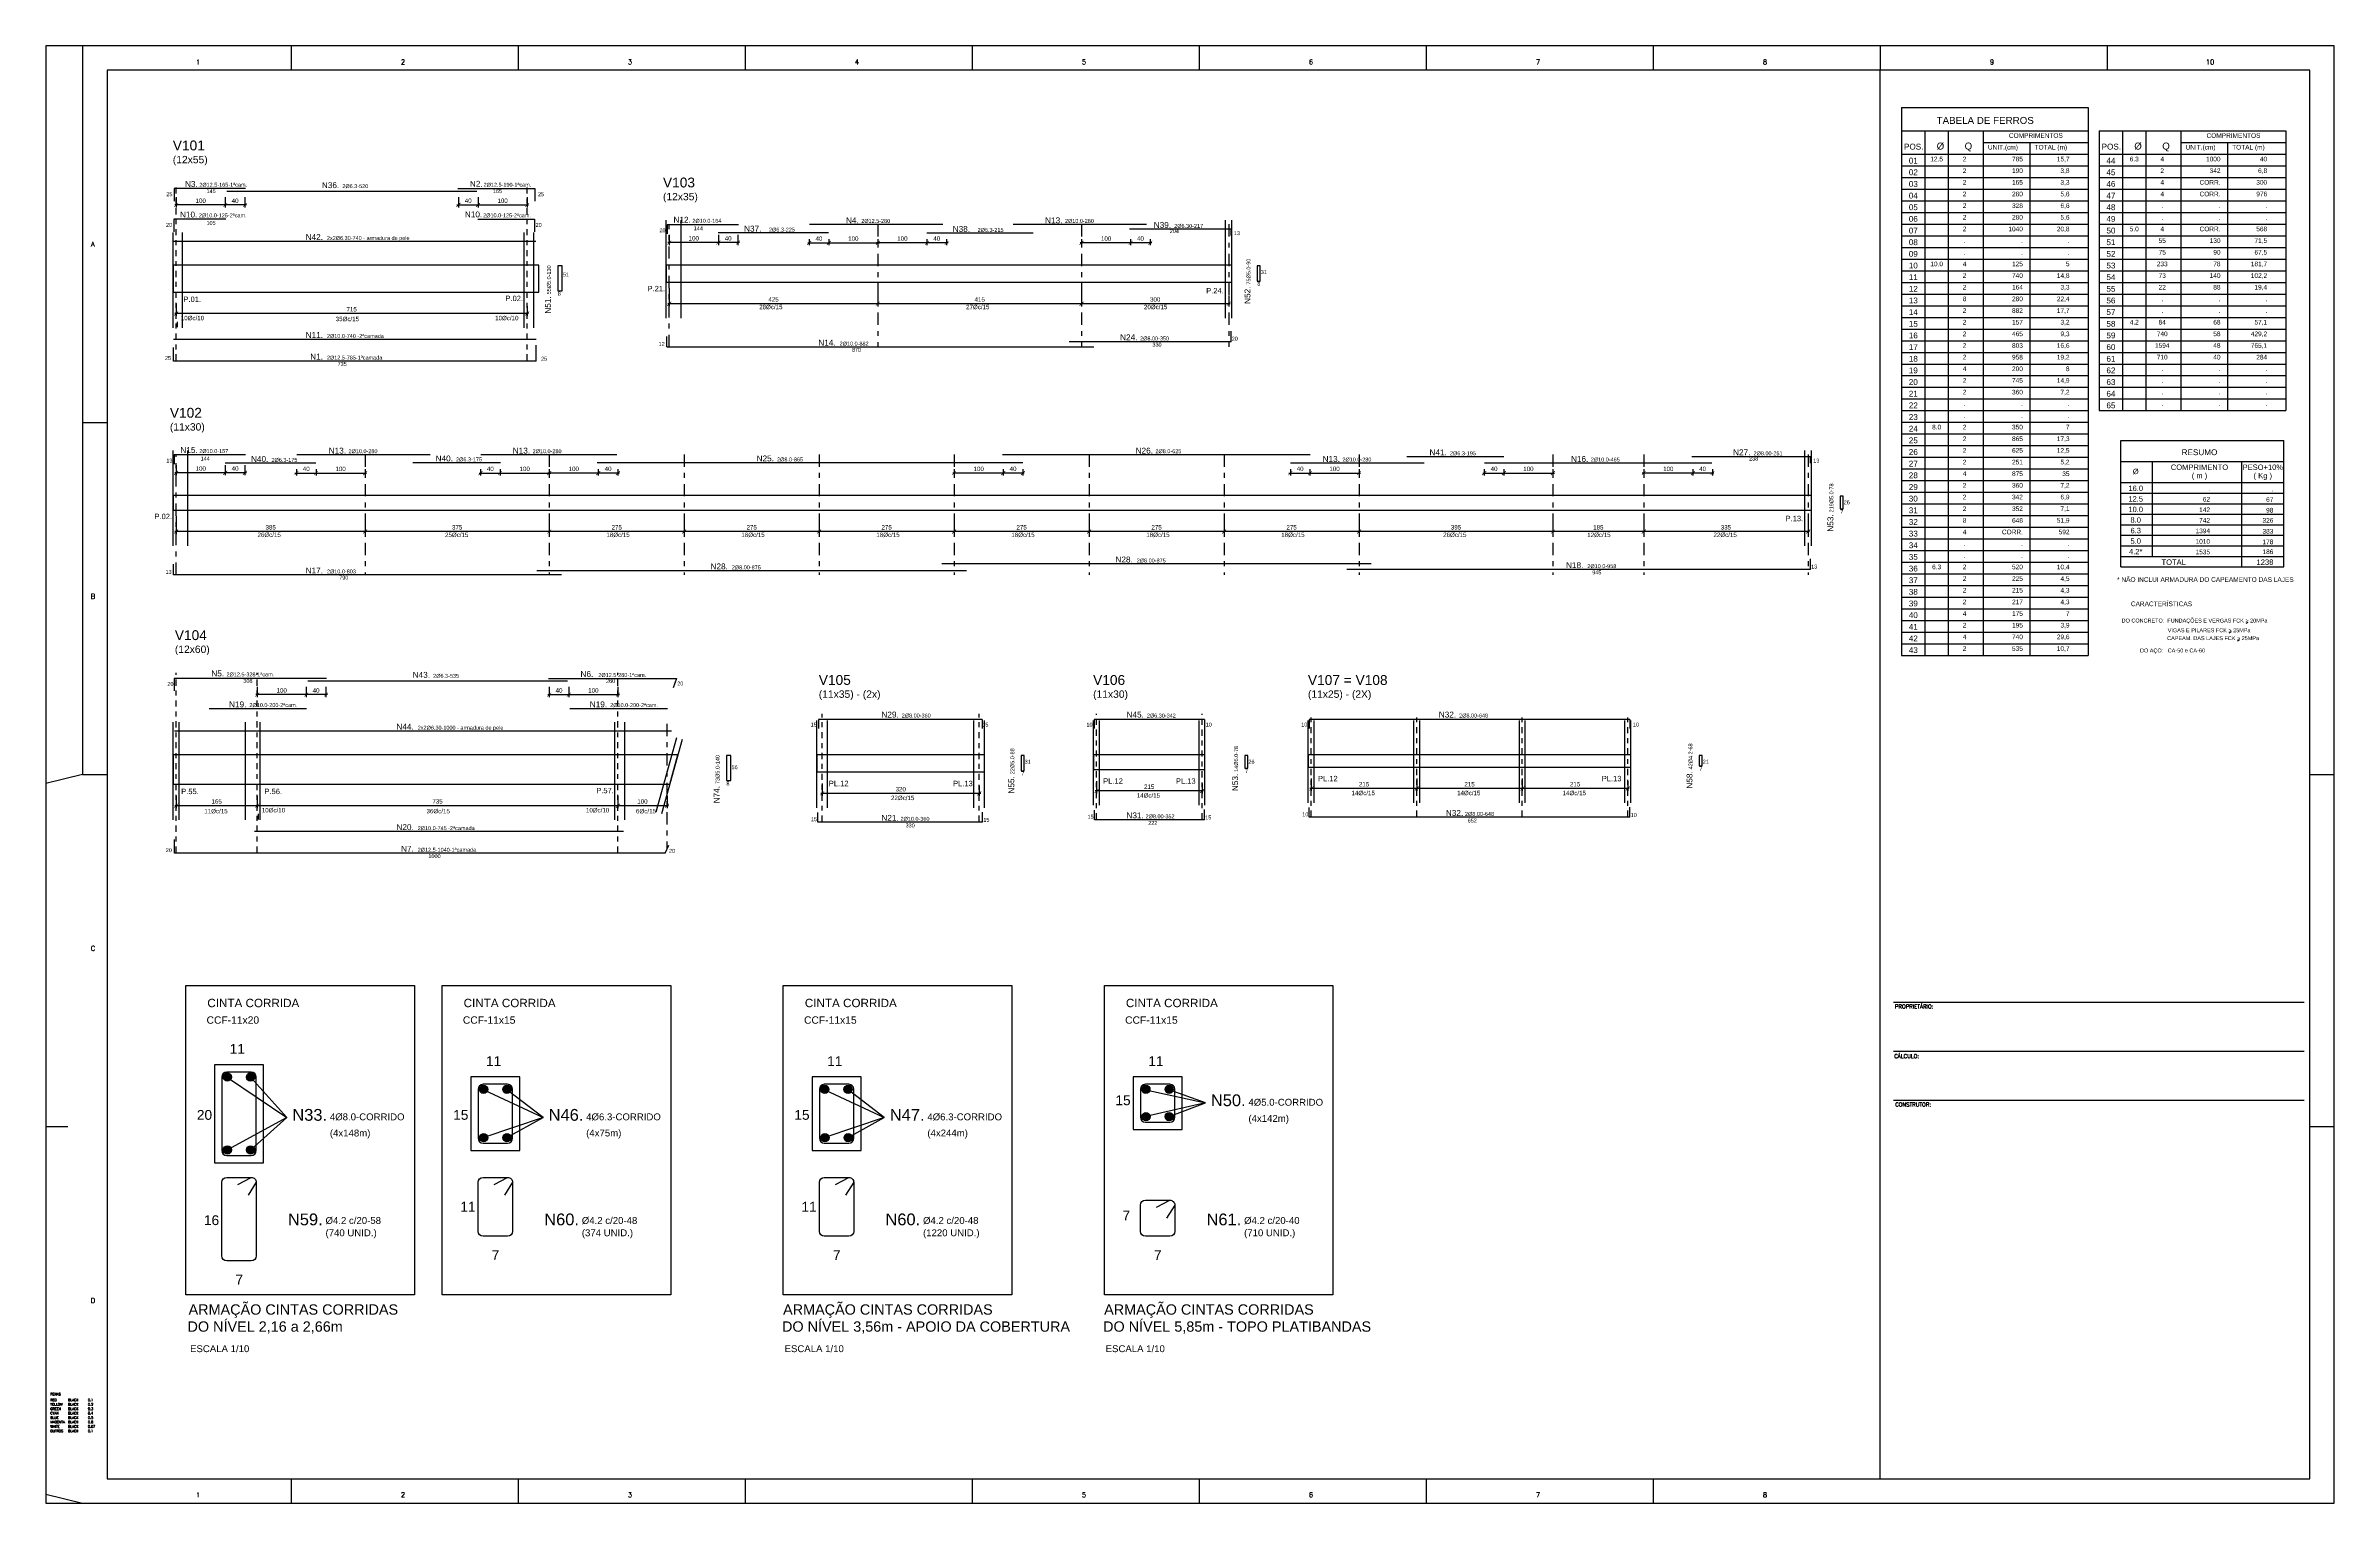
# Model space of a CAD drawing. Header units: millimetres. Extents: x 3659 to 4048, y 1324 to 1399.
# Drawn here: x 3721.67 to 3768.29, y 1324.33 to 1354.03 of the extents above; entities that cross this region are included whole.
import ezdxf
from ezdxf.enums import TextEntityAlignment as Align

# ---------------------------------------------------------------- set-up
doc = ezdxf.new("R2010")
doc.units = ezdxf.units.MM
doc.linetypes.add('CENTER', pattern=[2, 1.25, -0.25, 0.25, -0.25])
doc.linetypes.add('DASHDOT', pattern=[1, 0.5, -0.25, 0, -0.25])
for name, color, linetype in [('Cota', 7, 'Continuous'), ('eixo', 1, 'CENTER'), ('Ferragem', 4, 'Continuous'), ('Forma', 2, 'Continuous'), ('forro', 7, 'Continuous'), ('HC_TABELA', 7, 'Continuous'), ('linha de corte', 1, 'Continuous'), ('MATRIZ', 8, 'Continuous'), ('Moldura', 2, 'Continuous'), ('Texto 1', 2, 'Continuous'), ('Texto 2', 4, 'Continuous'), ('Textos', 7, 'Continuous')]:
    doc.layers.add(name, color=color, linetype=linetype)
doc.styles.add('maloca 1', font='romans.shx')
doc.styles.add('ROMANS', font='arial.ttf')
doc.styles.get("Standard").update_dxf_attribs({"font": 'arial.ttf'})
doc.dimstyles.new('ISO-25', dxfattribs={"dimtxt": 2.5, "dimasz": 2.5, "dimexe": 1.25, "dimexo": 0.625, "dimtad": 1, "dimtxsty": 'Standard', "dimcen": 2.5, "dimadec": 0, "dimazin": 0, "dimtfac": 1, "dimtmove": 0, "dimatfit": 3, "dimfxl": 0, "dimarcsym": 0})

# ---------------------------------------------------------------- blocks, each defined once
blk = doc.blocks.new('_ArchTick')
at = {"color": 0, "linetype": 'ByBlock', "const_width": 0.15}
blk.add_lwpolyline([(-0.5, -0.5), (0.5, 0.5)], dxfattribs=at)
blk = doc.blocks.new('*D384')
at = {"layer": 'Cota', "color": 1, "lineweight": -2, "transparency": 16777216}
for p, q in [((3731.506, 1348.575), (3724.296, 1348.575)), ((3724.326, 1348.776), (3724.326, 1348.525)), ((3731.476, 1348.726), (3731.476, 1348.525))]:
    blk.add_line(p, q, dxfattribs=at)
at = {"layer": 'DEFPOINTS', "color": 0, "transparency": 16777216}
for p in [(3724.326, 1348.806), (3724.326, 1348.575), (3731.476, 1348.756)]:
    blk.add_point(p, dxfattribs=at)
at = {"layer": 'Cota', "color": 1, "lineweight": -2, "transparency": 16777216, "xscale": 0.08, "yscale": 0.08, "zscale": 0.08, "rotation": 180}
blk.add_blockref('_ArchTick', (3724.326, 1348.575), dxfattribs=at)
at = {"layer": 'Cota', "color": 1, "lineweight": -2, "transparency": 16777216, "xscale": 0.08, "yscale": 0.08, "zscale": 0.08}
blk.add_blockref('_ArchTick', (3731.476, 1348.575), dxfattribs=at)
at = {"layer": 'Cota', "color": 2, "transparency": 16777216, "insert": (3727.901, 1348.661), "char_height": 0.09, "attachment_point": 5, "style": 'ROMANS'}
blk.add_mtext('715', dxfattribs=at)
blk = doc.blocks.new('*D385')
at = {"layer": 'Cota', "color": 1, "lineweight": -2, "transparency": 16777216}
for p, q in [((3725.756, 1350.787), (3725.296, 1350.787)), ((3725.326, 1350.944), (3725.326, 1350.737)), ((3725.726, 1350.944), (3725.726, 1350.737))]:
    blk.add_line(p, q, dxfattribs=at)
at = {"layer": 'DEFPOINTS', "color": 0, "transparency": 16777216}
for p in [(3725.326, 1350.974), (3725.326, 1350.787), (3725.726, 1350.974)]:
    blk.add_point(p, dxfattribs=at)
at = {"layer": 'Cota', "color": 1, "lineweight": -2, "transparency": 16777216, "xscale": 0.08, "yscale": 0.08, "zscale": 0.08, "rotation": 180}
blk.add_blockref('_ArchTick', (3725.326, 1350.787), dxfattribs=at)
at = {"layer": 'Cota', "color": 1, "lineweight": -2, "transparency": 16777216, "xscale": 0.08, "yscale": 0.08, "zscale": 0.08}
blk.add_blockref('_ArchTick', (3725.726, 1350.787), dxfattribs=at)
at = {"layer": 'Cota', "color": 2, "transparency": 16777216, "insert": (3725.526, 1350.873), "char_height": 0.09, "attachment_point": 5, "style": 'ROMANS'}
blk.add_mtext('40', dxfattribs=at)
blk = doc.blocks.new('*D386')
at = {"layer": 'Cota', "color": 1, "lineweight": -2, "transparency": 16777216}
for p, q in [((3725.356, 1350.787), (3724.296, 1350.787)), ((3724.326, 1350.944), (3724.326, 1350.737)), ((3725.326, 1350.944), (3725.326, 1350.737))]:
    blk.add_line(p, q, dxfattribs=at)
at = {"layer": 'DEFPOINTS', "color": 0, "transparency": 16777216}
for p in [(3724.326, 1350.974), (3724.326, 1350.787), (3725.326, 1350.974)]:
    blk.add_point(p, dxfattribs=at)
at = {"layer": 'Cota', "color": 1, "lineweight": -2, "transparency": 16777216, "xscale": 0.08, "yscale": 0.08, "zscale": 0.08, "rotation": 180}
blk.add_blockref('_ArchTick', (3724.326, 1350.787), dxfattribs=at)
at = {"layer": 'Cota', "color": 1, "lineweight": -2, "transparency": 16777216, "xscale": 0.08, "yscale": 0.08, "zscale": 0.08}
blk.add_blockref('_ArchTick', (3725.326, 1350.787), dxfattribs=at)
at = {"layer": 'Cota', "color": 2, "transparency": 16777216, "insert": (3724.826, 1350.873), "char_height": 0.09, "attachment_point": 5, "style": 'ROMANS'}
blk.add_mtext('100', dxfattribs=at)
blk = doc.blocks.new('*D387')
at = {"layer": 'Cota', "color": 1, "lineweight": -2, "transparency": 16777216}
for p, q in [((3730.046, 1350.787), (3730.506, 1350.787)), ((3730.076, 1350.944), (3730.076, 1350.737)), ((3730.476, 1350.944), (3730.476, 1350.737))]:
    blk.add_line(p, q, dxfattribs=at)
at = {"layer": 'DEFPOINTS', "color": 0, "transparency": 16777216}
for p in [(3730.076, 1350.974), (3730.476, 1350.974), (3730.476, 1350.787)]:
    blk.add_point(p, dxfattribs=at)
at = {"layer": 'Cota', "color": 1, "lineweight": -2, "transparency": 16777216, "xscale": 0.08, "yscale": 0.08, "zscale": 0.08, "rotation": 180}
blk.add_blockref('_ArchTick', (3730.076, 1350.787), dxfattribs=at)
at = {"layer": 'Cota', "color": 1, "lineweight": -2, "transparency": 16777216, "xscale": 0.08, "yscale": 0.08, "zscale": 0.08}
blk.add_blockref('_ArchTick', (3730.476, 1350.787), dxfattribs=at)
at = {"layer": 'Cota', "color": 2, "transparency": 16777216, "insert": (3730.276, 1350.873), "char_height": 0.09, "attachment_point": 5, "style": 'ROMANS'}
blk.add_mtext('40', dxfattribs=at)
blk = doc.blocks.new('*D388')
at = {"layer": 'Cota', "color": 1, "lineweight": -2, "transparency": 16777216}
for p, q in [((3730.446, 1350.787), (3731.506, 1350.787)), ((3730.476, 1350.944), (3730.476, 1350.737)), ((3731.476, 1350.944), (3731.476, 1350.737))]:
    blk.add_line(p, q, dxfattribs=at)
at = {"layer": 'DEFPOINTS', "color": 0, "transparency": 16777216}
for p in [(3730.476, 1350.974), (3731.476, 1350.974), (3731.476, 1350.787)]:
    blk.add_point(p, dxfattribs=at)
at = {"layer": 'Cota', "color": 1, "lineweight": -2, "transparency": 16777216, "xscale": 0.08, "yscale": 0.08, "zscale": 0.08, "rotation": 180}
blk.add_blockref('_ArchTick', (3730.476, 1350.787), dxfattribs=at)
at = {"layer": 'Cota', "color": 1, "lineweight": -2, "transparency": 16777216, "xscale": 0.08, "yscale": 0.08, "zscale": 0.08}
blk.add_blockref('_ArchTick', (3731.476, 1350.787), dxfattribs=at)
at = {"layer": 'Cota', "color": 2, "transparency": 16777216, "insert": (3730.976, 1350.873), "char_height": 0.09, "attachment_point": 5, "style": 'ROMANS'}
blk.add_mtext('100', dxfattribs=at)
blk = doc.blocks.new('*D389')
at = {"layer": 'Cota', "color": 1, "lineweight": -2, "transparency": 16777216}
for p, q in [((3754.226, 1344.333), (3754.226, 1344.082)), ((3757.576, 1344.283), (3757.576, 1344.082)), ((3757.606, 1344.132), (3754.196, 1344.132))]:
    blk.add_line(p, q, dxfattribs=at)
at = {"layer": 'DEFPOINTS', "color": 0, "transparency": 16777216}
for p in [(3754.226, 1344.363), (3757.576, 1344.313), (3754.226, 1344.132)]:
    blk.add_point(p, dxfattribs=at)
at = {"layer": 'Cota', "color": 1, "lineweight": -2, "transparency": 16777216, "xscale": 0.08, "yscale": 0.08, "zscale": 0.08, "rotation": 180}
blk.add_blockref('_ArchTick', (3754.226, 1344.132), dxfattribs=at)
at = {"layer": 'Cota', "color": 1, "lineweight": -2, "transparency": 16777216, "xscale": 0.08, "yscale": 0.08, "zscale": 0.08}
blk.add_blockref('_ArchTick', (3757.576, 1344.132), dxfattribs=at)
at = {"layer": 'Cota', "color": 2, "transparency": 16777216, "insert": (3755.901, 1344.218), "char_height": 0.09, "attachment_point": 5, "style": 'ROMANS'}
blk.add_mtext('335', dxfattribs=at)
blk = doc.blocks.new('*D390')
at = {"layer": 'Cota', "color": 1, "lineweight": -2, "transparency": 16777216}
for p, q in [((3752.376, 1344.333), (3752.376, 1344.082)), ((3754.226, 1344.303), (3754.226, 1344.082)), ((3754.256, 1344.132), (3752.346, 1344.132))]:
    blk.add_line(p, q, dxfattribs=at)
at = {"layer": 'DEFPOINTS', "color": 0, "transparency": 16777216}
for p in [(3752.376, 1344.363), (3754.226, 1344.333), (3752.376, 1344.132)]:
    blk.add_point(p, dxfattribs=at)
at = {"layer": 'Cota', "color": 1, "lineweight": -2, "transparency": 16777216, "xscale": 0.08, "yscale": 0.08, "zscale": 0.08, "rotation": 180}
blk.add_blockref('_ArchTick', (3752.376, 1344.132), dxfattribs=at)
at = {"layer": 'Cota', "color": 1, "lineweight": -2, "transparency": 16777216, "xscale": 0.08, "yscale": 0.08, "zscale": 0.08}
blk.add_blockref('_ArchTick', (3754.226, 1344.132), dxfattribs=at)
at = {"layer": 'Cota', "color": 2, "transparency": 16777216, "insert": (3753.301, 1344.218), "char_height": 0.09, "attachment_point": 5, "style": 'ROMANS'}
blk.add_mtext('185', dxfattribs=at)
blk = doc.blocks.new('*D391')
at = {"layer": 'Cota', "color": 1, "lineweight": -2, "transparency": 16777216}
for p, q in [((3748.426, 1344.283), (3748.426, 1344.082)), ((3752.376, 1344.283), (3752.376, 1344.082)), ((3752.406, 1344.132), (3748.396, 1344.132))]:
    blk.add_line(p, q, dxfattribs=at)
at = {"layer": 'DEFPOINTS', "color": 0, "transparency": 16777216}
for p in [(3748.426, 1344.313), (3752.376, 1344.313), (3748.426, 1344.132)]:
    blk.add_point(p, dxfattribs=at)
at = {"layer": 'Cota', "color": 1, "lineweight": -2, "transparency": 16777216, "xscale": 0.08, "yscale": 0.08, "zscale": 0.08, "rotation": 180}
blk.add_blockref('_ArchTick', (3748.426, 1344.132), dxfattribs=at)
at = {"layer": 'Cota', "color": 1, "lineweight": -2, "transparency": 16777216, "xscale": 0.08, "yscale": 0.08, "zscale": 0.08}
blk.add_blockref('_ArchTick', (3752.376, 1344.132), dxfattribs=at)
at = {"layer": 'Cota', "color": 2, "transparency": 16777216, "insert": (3750.401, 1344.218), "char_height": 0.09, "attachment_point": 5, "style": 'ROMANS'}
blk.add_mtext('395', dxfattribs=at)
blk = doc.blocks.new('*D392')
at = {"layer": 'Cota', "color": 1, "lineweight": -2, "transparency": 16777216}
for p, q in [((3745.676, 1344.333), (3745.676, 1344.082)), ((3748.426, 1344.283), (3748.426, 1344.082)), ((3748.456, 1344.132), (3745.646, 1344.132))]:
    blk.add_line(p, q, dxfattribs=at)
at = {"layer": 'DEFPOINTS', "color": 0, "transparency": 16777216}
for p in [(3745.676, 1344.363), (3748.426, 1344.313), (3745.676, 1344.132)]:
    blk.add_point(p, dxfattribs=at)
at = {"layer": 'Cota', "color": 1, "lineweight": -2, "transparency": 16777216, "xscale": 0.08, "yscale": 0.08, "zscale": 0.08, "rotation": 180}
blk.add_blockref('_ArchTick', (3745.676, 1344.132), dxfattribs=at)
at = {"layer": 'Cota', "color": 1, "lineweight": -2, "transparency": 16777216, "xscale": 0.08, "yscale": 0.08, "zscale": 0.08}
blk.add_blockref('_ArchTick', (3748.426, 1344.132), dxfattribs=at)
at = {"layer": 'Cota', "color": 2, "transparency": 16777216, "insert": (3747.051, 1344.218), "char_height": 0.09, "attachment_point": 5, "style": 'ROMANS'}
blk.add_mtext('275', dxfattribs=at)
blk = doc.blocks.new('*D393')
at = {"layer": 'Cota', "color": 1, "lineweight": -2, "transparency": 16777216}
for p, q in [((3742.926, 1344.333), (3742.926, 1344.082)), ((3745.676, 1344.283), (3745.676, 1344.082)), ((3745.706, 1344.132), (3742.896, 1344.132))]:
    blk.add_line(p, q, dxfattribs=at)
at = {"layer": 'DEFPOINTS', "color": 0, "transparency": 16777216}
for p in [(3742.926, 1344.363), (3745.676, 1344.313), (3742.926, 1344.132)]:
    blk.add_point(p, dxfattribs=at)
at = {"layer": 'Cota', "color": 1, "lineweight": -2, "transparency": 16777216, "xscale": 0.08, "yscale": 0.08, "zscale": 0.08, "rotation": 180}
blk.add_blockref('_ArchTick', (3742.926, 1344.132), dxfattribs=at)
at = {"layer": 'Cota', "color": 1, "lineweight": -2, "transparency": 16777216, "xscale": 0.08, "yscale": 0.08, "zscale": 0.08}
blk.add_blockref('_ArchTick', (3745.676, 1344.132), dxfattribs=at)
at = {"layer": 'Cota', "color": 2, "transparency": 16777216, "insert": (3744.301, 1344.218), "char_height": 0.09, "attachment_point": 5, "style": 'ROMANS'}
blk.add_mtext('275', dxfattribs=at)
blk = doc.blocks.new('*D394')
at = {"layer": 'Cota', "color": 1, "lineweight": -2, "transparency": 16777216}
for p, q in [((3740.176, 1344.333), (3740.176, 1344.082)), ((3742.926, 1344.283), (3742.926, 1344.082)), ((3742.956, 1344.132), (3740.146, 1344.132))]:
    blk.add_line(p, q, dxfattribs=at)
at = {"layer": 'DEFPOINTS', "color": 0, "transparency": 16777216}
for p in [(3740.176, 1344.363), (3742.926, 1344.313), (3740.176, 1344.132)]:
    blk.add_point(p, dxfattribs=at)
at = {"layer": 'Cota', "color": 1, "lineweight": -2, "transparency": 16777216, "xscale": 0.08, "yscale": 0.08, "zscale": 0.08, "rotation": 180}
blk.add_blockref('_ArchTick', (3740.176, 1344.132), dxfattribs=at)
at = {"layer": 'Cota', "color": 1, "lineweight": -2, "transparency": 16777216, "xscale": 0.08, "yscale": 0.08, "zscale": 0.08}
blk.add_blockref('_ArchTick', (3742.926, 1344.132), dxfattribs=at)
at = {"layer": 'Cota', "color": 2, "transparency": 16777216, "insert": (3741.551, 1344.218), "char_height": 0.09, "attachment_point": 5, "style": 'ROMANS'}
blk.add_mtext('275', dxfattribs=at)
blk = doc.blocks.new('*D395')
at = {"layer": 'Cota', "color": 1, "lineweight": -2, "transparency": 16777216}
for p, q in [((3737.426, 1344.333), (3737.426, 1344.082)), ((3740.176, 1344.283), (3740.176, 1344.082)), ((3740.206, 1344.132), (3737.396, 1344.132))]:
    blk.add_line(p, q, dxfattribs=at)
at = {"layer": 'DEFPOINTS', "color": 0, "transparency": 16777216}
for p in [(3737.426, 1344.363), (3740.176, 1344.313), (3737.426, 1344.132)]:
    blk.add_point(p, dxfattribs=at)
at = {"layer": 'Cota', "color": 1, "lineweight": -2, "transparency": 16777216, "xscale": 0.08, "yscale": 0.08, "zscale": 0.08, "rotation": 180}
blk.add_blockref('_ArchTick', (3737.426, 1344.132), dxfattribs=at)
at = {"layer": 'Cota', "color": 1, "lineweight": -2, "transparency": 16777216, "xscale": 0.08, "yscale": 0.08, "zscale": 0.08}
blk.add_blockref('_ArchTick', (3740.176, 1344.132), dxfattribs=at)
at = {"layer": 'Cota', "color": 2, "transparency": 16777216, "insert": (3738.801, 1344.218), "char_height": 0.09, "attachment_point": 5, "style": 'ROMANS'}
blk.add_mtext('275', dxfattribs=at)
blk = doc.blocks.new('*D396')
at = {"layer": 'Cota', "color": 1, "lineweight": -2, "transparency": 16777216}
for p, q in [((3734.676, 1344.333), (3734.676, 1344.082)), ((3737.426, 1344.283), (3737.426, 1344.082)), ((3737.456, 1344.132), (3734.646, 1344.132))]:
    blk.add_line(p, q, dxfattribs=at)
at = {"layer": 'DEFPOINTS', "color": 0, "transparency": 16777216}
for p in [(3734.676, 1344.363), (3737.426, 1344.313), (3734.676, 1344.132)]:
    blk.add_point(p, dxfattribs=at)
at = {"layer": 'Cota', "color": 1, "lineweight": -2, "transparency": 16777216, "xscale": 0.08, "yscale": 0.08, "zscale": 0.08, "rotation": 180}
blk.add_blockref('_ArchTick', (3734.676, 1344.132), dxfattribs=at)
at = {"layer": 'Cota', "color": 1, "lineweight": -2, "transparency": 16777216, "xscale": 0.08, "yscale": 0.08, "zscale": 0.08}
blk.add_blockref('_ArchTick', (3737.426, 1344.132), dxfattribs=at)
at = {"layer": 'Cota', "color": 2, "transparency": 16777216, "insert": (3736.051, 1344.218), "char_height": 0.09, "attachment_point": 5, "style": 'ROMANS'}
blk.add_mtext('275', dxfattribs=at)
blk = doc.blocks.new('*D397')
at = {"layer": 'Cota', "color": 1, "lineweight": -2, "transparency": 16777216}
for p, q in [((3731.926, 1344.333), (3731.926, 1344.082)), ((3734.676, 1344.283), (3734.676, 1344.082)), ((3734.706, 1344.132), (3731.896, 1344.132))]:
    blk.add_line(p, q, dxfattribs=at)
at = {"layer": 'DEFPOINTS', "color": 0, "transparency": 16777216}
for p in [(3731.926, 1344.363), (3734.676, 1344.313), (3731.926, 1344.132)]:
    blk.add_point(p, dxfattribs=at)
at = {"layer": 'Cota', "color": 1, "lineweight": -2, "transparency": 16777216, "xscale": 0.08, "yscale": 0.08, "zscale": 0.08, "rotation": 180}
blk.add_blockref('_ArchTick', (3731.926, 1344.132), dxfattribs=at)
at = {"layer": 'Cota', "color": 1, "lineweight": -2, "transparency": 16777216, "xscale": 0.08, "yscale": 0.08, "zscale": 0.08}
blk.add_blockref('_ArchTick', (3734.676, 1344.132), dxfattribs=at)
at = {"layer": 'Cota', "color": 2, "transparency": 16777216, "insert": (3733.301, 1344.218), "char_height": 0.09, "attachment_point": 5, "style": 'ROMANS'}
blk.add_mtext('275', dxfattribs=at)
blk = doc.blocks.new('*D398')
at = {"layer": 'Cota', "color": 1, "lineweight": -2, "transparency": 16777216}
for p, q in [((3728.176, 1344.333), (3728.176, 1344.082)), ((3731.926, 1344.283), (3731.926, 1344.082)), ((3731.956, 1344.132), (3728.146, 1344.132))]:
    blk.add_line(p, q, dxfattribs=at)
at = {"layer": 'DEFPOINTS', "color": 0, "transparency": 16777216}
for p in [(3728.176, 1344.363), (3731.926, 1344.313), (3728.176, 1344.132)]:
    blk.add_point(p, dxfattribs=at)
at = {"layer": 'Cota', "color": 1, "lineweight": -2, "transparency": 16777216, "xscale": 0.08, "yscale": 0.08, "zscale": 0.08, "rotation": 180}
blk.add_blockref('_ArchTick', (3728.176, 1344.132), dxfattribs=at)
at = {"layer": 'Cota', "color": 1, "lineweight": -2, "transparency": 16777216, "xscale": 0.08, "yscale": 0.08, "zscale": 0.08}
blk.add_blockref('_ArchTick', (3731.926, 1344.132), dxfattribs=at)
at = {"layer": 'Cota', "color": 2, "transparency": 16777216, "insert": (3730.051, 1344.218), "char_height": 0.09, "attachment_point": 5, "style": 'ROMANS'}
blk.add_mtext('375', dxfattribs=at)
blk = doc.blocks.new('*D399')
at = {"layer": 'Cota', "color": 1, "lineweight": -2, "transparency": 16777216}
for p, q in [((3724.326, 1344.446), (3724.326, 1344.082)), ((3728.176, 1344.283), (3728.176, 1344.082)), ((3728.206, 1344.132), (3724.296, 1344.132))]:
    blk.add_line(p, q, dxfattribs=at)
at = {"layer": 'DEFPOINTS', "color": 0, "transparency": 16777216}
for p in [(3724.326, 1344.476), (3728.176, 1344.313), (3724.326, 1344.132)]:
    blk.add_point(p, dxfattribs=at)
at = {"layer": 'Cota', "color": 1, "lineweight": -2, "transparency": 16777216, "xscale": 0.08, "yscale": 0.08, "zscale": 0.08, "rotation": 180}
blk.add_blockref('_ArchTick', (3724.326, 1344.132), dxfattribs=at)
at = {"layer": 'Cota', "color": 1, "lineweight": -2, "transparency": 16777216, "xscale": 0.08, "yscale": 0.08, "zscale": 0.08}
blk.add_blockref('_ArchTick', (3728.176, 1344.132), dxfattribs=at)
at = {"layer": 'Cota', "color": 2, "transparency": 16777216, "insert": (3726.251, 1344.218), "char_height": 0.09, "attachment_point": 5, "style": 'ROMANS'}
blk.add_mtext('385', dxfattribs=at)
blk = doc.blocks.new('*D400')
at = {"layer": 'Cota', "color": 1, "lineweight": -2, "transparency": 16777216}
for p, q in [((3725.756, 1345.329), (3725.296, 1345.329)), ((3725.326, 1345.485), (3725.326, 1345.279)), ((3725.726, 1345.485), (3725.726, 1345.279))]:
    blk.add_line(p, q, dxfattribs=at)
at = {"layer": 'DEFPOINTS', "color": 0, "transparency": 16777216}
for p in [(3725.326, 1345.515), (3725.326, 1345.329), (3725.726, 1345.515)]:
    blk.add_point(p, dxfattribs=at)
at = {"layer": 'Cota', "color": 1, "lineweight": -2, "transparency": 16777216, "xscale": 0.08, "yscale": 0.08, "zscale": 0.08, "rotation": 180}
blk.add_blockref('_ArchTick', (3725.326, 1345.329), dxfattribs=at)
at = {"layer": 'Cota', "color": 1, "lineweight": -2, "transparency": 16777216, "xscale": 0.08, "yscale": 0.08, "zscale": 0.08}
blk.add_blockref('_ArchTick', (3725.726, 1345.329), dxfattribs=at)
at = {"layer": 'Cota', "color": 2, "transparency": 16777216, "insert": (3725.526, 1345.415), "char_height": 0.09, "attachment_point": 5, "style": 'ROMANS'}
blk.add_mtext('40', dxfattribs=at)
blk = doc.blocks.new('*D401')
at = {"layer": 'Cota', "color": 1, "lineweight": -2, "transparency": 16777216}
for p, q in [((3725.356, 1345.329), (3724.296, 1345.329)), ((3724.326, 1345.485), (3724.326, 1345.279)), ((3725.326, 1345.485), (3725.326, 1345.279))]:
    blk.add_line(p, q, dxfattribs=at)
at = {"layer": 'DEFPOINTS', "color": 0, "transparency": 16777216}
for p in [(3724.326, 1345.515), (3724.326, 1345.329), (3725.326, 1345.515)]:
    blk.add_point(p, dxfattribs=at)
at = {"layer": 'Cota', "color": 1, "lineweight": -2, "transparency": 16777216, "xscale": 0.08, "yscale": 0.08, "zscale": 0.08, "rotation": 180}
blk.add_blockref('_ArchTick', (3724.326, 1345.329), dxfattribs=at)
at = {"layer": 'Cota', "color": 1, "lineweight": -2, "transparency": 16777216, "xscale": 0.08, "yscale": 0.08, "zscale": 0.08}
blk.add_blockref('_ArchTick', (3725.326, 1345.329), dxfattribs=at)
at = {"layer": 'Cota', "color": 2, "transparency": 16777216, "insert": (3724.826, 1345.415), "char_height": 0.09, "attachment_point": 5, "style": 'ROMANS'}
blk.add_mtext('100', dxfattribs=at)
blk = doc.blocks.new('*D402')
at = {"layer": 'Cota', "color": 1, "lineweight": -2, "transparency": 16777216}
for p, q in [((3726.746, 1345.323), (3727.206, 1345.323)), ((3726.776, 1345.4), (3726.776, 1345.273)), ((3727.176, 1345.4), (3727.176, 1345.273))]:
    blk.add_line(p, q, dxfattribs=at)
at = {"layer": 'DEFPOINTS', "color": 0, "transparency": 16777216}
for p in [(3726.776, 1345.43), (3727.176, 1345.43), (3727.176, 1345.323)]:
    blk.add_point(p, dxfattribs=at)
at = {"layer": 'Cota', "color": 1, "lineweight": -2, "transparency": 16777216, "xscale": 0.08, "yscale": 0.08, "zscale": 0.08, "rotation": 180}
blk.add_blockref('_ArchTick', (3726.776, 1345.323), dxfattribs=at)
at = {"layer": 'Cota', "color": 1, "lineweight": -2, "transparency": 16777216, "xscale": 0.08, "yscale": 0.08, "zscale": 0.08}
blk.add_blockref('_ArchTick', (3727.176, 1345.323), dxfattribs=at)
at = {"layer": 'Cota', "color": 2, "transparency": 16777216, "insert": (3726.976, 1345.409), "char_height": 0.09, "attachment_point": 5, "style": 'ROMANS'}
blk.add_mtext('40', dxfattribs=at)
blk = doc.blocks.new('*D403')
at = {"layer": 'Cota', "color": 1, "lineweight": -2, "transparency": 16777216}
for p, q in [((3727.146, 1345.323), (3728.206, 1345.323)), ((3727.176, 1345.4), (3727.176, 1345.273)), ((3728.176, 1345.4), (3728.176, 1345.273))]:
    blk.add_line(p, q, dxfattribs=at)
at = {"layer": 'DEFPOINTS', "color": 0, "transparency": 16777216}
for p in [(3727.176, 1345.43), (3728.176, 1345.43), (3728.176, 1345.323)]:
    blk.add_point(p, dxfattribs=at)
at = {"layer": 'Cota', "color": 1, "lineweight": -2, "transparency": 16777216, "xscale": 0.08, "yscale": 0.08, "zscale": 0.08, "rotation": 180}
blk.add_blockref('_ArchTick', (3727.176, 1345.323), dxfattribs=at)
at = {"layer": 'Cota', "color": 1, "lineweight": -2, "transparency": 16777216, "xscale": 0.08, "yscale": 0.08, "zscale": 0.08}
blk.add_blockref('_ArchTick', (3728.176, 1345.323), dxfattribs=at)
at = {"layer": 'Cota', "color": 2, "transparency": 16777216, "insert": (3727.676, 1345.409), "char_height": 0.09, "attachment_point": 5, "style": 'ROMANS'}
blk.add_mtext('100', dxfattribs=at)
blk = doc.blocks.new('*D404')
at = {"layer": 'Cota', "color": 1, "lineweight": -2, "transparency": 16777216}
for p, q in [((3730.496, 1345.323), (3730.956, 1345.323)), ((3730.526, 1345.4), (3730.526, 1345.273)), ((3730.926, 1345.4), (3730.926, 1345.273))]:
    blk.add_line(p, q, dxfattribs=at)
at = {"layer": 'DEFPOINTS', "color": 0, "transparency": 16777216}
for p in [(3730.526, 1345.43), (3730.926, 1345.43), (3730.926, 1345.323)]:
    blk.add_point(p, dxfattribs=at)
at = {"layer": 'Cota', "color": 1, "lineweight": -2, "transparency": 16777216, "xscale": 0.08, "yscale": 0.08, "zscale": 0.08, "rotation": 180}
blk.add_blockref('_ArchTick', (3730.526, 1345.323), dxfattribs=at)
at = {"layer": 'Cota', "color": 1, "lineweight": -2, "transparency": 16777216, "xscale": 0.08, "yscale": 0.08, "zscale": 0.08}
blk.add_blockref('_ArchTick', (3730.926, 1345.323), dxfattribs=at)
at = {"layer": 'Cota', "color": 2, "transparency": 16777216, "insert": (3730.726, 1345.409), "char_height": 0.09, "attachment_point": 5, "style": 'ROMANS'}
blk.add_mtext('40', dxfattribs=at)
blk = doc.blocks.new('*D405')
at = {"layer": 'Cota', "color": 1, "lineweight": -2, "transparency": 16777216}
for p, q in [((3730.896, 1345.323), (3731.956, 1345.323)), ((3730.926, 1345.4), (3730.926, 1345.273)), ((3731.926, 1345.4), (3731.926, 1345.273))]:
    blk.add_line(p, q, dxfattribs=at)
at = {"layer": 'DEFPOINTS', "color": 0, "transparency": 16777216}
for p in [(3730.926, 1345.43), (3731.926, 1345.43), (3731.926, 1345.323)]:
    blk.add_point(p, dxfattribs=at)
at = {"layer": 'Cota', "color": 1, "lineweight": -2, "transparency": 16777216, "xscale": 0.08, "yscale": 0.08, "zscale": 0.08, "rotation": 180}
blk.add_blockref('_ArchTick', (3730.926, 1345.323), dxfattribs=at)
at = {"layer": 'Cota', "color": 1, "lineweight": -2, "transparency": 16777216, "xscale": 0.08, "yscale": 0.08, "zscale": 0.08}
blk.add_blockref('_ArchTick', (3731.926, 1345.323), dxfattribs=at)
at = {"layer": 'Cota', "color": 2, "transparency": 16777216, "insert": (3731.426, 1345.409), "char_height": 0.09, "attachment_point": 5, "style": 'ROMANS'}
blk.add_mtext('100', dxfattribs=at)
blk = doc.blocks.new('*D406')
at = {"layer": 'Cota', "color": 1, "lineweight": -2, "transparency": 16777216}
for p, q in [((3746.996, 1345.323), (3747.456, 1345.323)), ((3747.026, 1345.4), (3747.026, 1345.273)), ((3747.426, 1345.4), (3747.426, 1345.273))]:
    blk.add_line(p, q, dxfattribs=at)
at = {"layer": 'DEFPOINTS', "color": 0, "transparency": 16777216}
for p in [(3747.026, 1345.43), (3747.426, 1345.43), (3747.426, 1345.323)]:
    blk.add_point(p, dxfattribs=at)
at = {"layer": 'Cota', "color": 1, "lineweight": -2, "transparency": 16777216, "xscale": 0.08, "yscale": 0.08, "zscale": 0.08, "rotation": 180}
blk.add_blockref('_ArchTick', (3747.026, 1345.323), dxfattribs=at)
at = {"layer": 'Cota', "color": 1, "lineweight": -2, "transparency": 16777216, "xscale": 0.08, "yscale": 0.08, "zscale": 0.08}
blk.add_blockref('_ArchTick', (3747.426, 1345.323), dxfattribs=at)
at = {"layer": 'Cota', "color": 2, "transparency": 16777216, "insert": (3747.226, 1345.409), "char_height": 0.09, "attachment_point": 5, "style": 'ROMANS'}
blk.add_mtext('40', dxfattribs=at)
blk = doc.blocks.new('*D407')
at = {"layer": 'Cota', "color": 1, "lineweight": -2, "transparency": 16777216}
for p, q in [((3747.396, 1345.323), (3748.456, 1345.323)), ((3747.426, 1345.4), (3747.426, 1345.273)), ((3748.426, 1345.4), (3748.426, 1345.273))]:
    blk.add_line(p, q, dxfattribs=at)
at = {"layer": 'DEFPOINTS', "color": 0, "transparency": 16777216}
for p in [(3747.426, 1345.43), (3748.426, 1345.43), (3748.426, 1345.323)]:
    blk.add_point(p, dxfattribs=at)
at = {"layer": 'Cota', "color": 1, "lineweight": -2, "transparency": 16777216, "xscale": 0.08, "yscale": 0.08, "zscale": 0.08, "rotation": 180}
blk.add_blockref('_ArchTick', (3747.426, 1345.323), dxfattribs=at)
at = {"layer": 'Cota', "color": 1, "lineweight": -2, "transparency": 16777216, "xscale": 0.08, "yscale": 0.08, "zscale": 0.08}
blk.add_blockref('_ArchTick', (3748.426, 1345.323), dxfattribs=at)
at = {"layer": 'Cota', "color": 2, "transparency": 16777216, "insert": (3747.926, 1345.409), "char_height": 0.09, "attachment_point": 5, "style": 'ROMANS'}
blk.add_mtext('100', dxfattribs=at)
blk = doc.blocks.new('*D408')
at = {"layer": 'Cota', "color": 1, "lineweight": -2, "transparency": 16777216}
for p, q in [((3750.946, 1345.323), (3751.406, 1345.323)), ((3750.976, 1345.4), (3750.976, 1345.273)), ((3751.376, 1345.4), (3751.376, 1345.273))]:
    blk.add_line(p, q, dxfattribs=at)
at = {"layer": 'DEFPOINTS', "color": 0, "transparency": 16777216}
for p in [(3750.976, 1345.43), (3751.376, 1345.43), (3751.376, 1345.323)]:
    blk.add_point(p, dxfattribs=at)
at = {"layer": 'Cota', "color": 1, "lineweight": -2, "transparency": 16777216, "xscale": 0.08, "yscale": 0.08, "zscale": 0.08, "rotation": 180}
blk.add_blockref('_ArchTick', (3750.976, 1345.323), dxfattribs=at)
at = {"layer": 'Cota', "color": 1, "lineweight": -2, "transparency": 16777216, "xscale": 0.08, "yscale": 0.08, "zscale": 0.08}
blk.add_blockref('_ArchTick', (3751.376, 1345.323), dxfattribs=at)
at = {"layer": 'Cota', "color": 2, "transparency": 16777216, "insert": (3751.176, 1345.409), "char_height": 0.09, "attachment_point": 5, "style": 'ROMANS'}
blk.add_mtext('40', dxfattribs=at)
blk = doc.blocks.new('*D409')
at = {"layer": 'Cota', "color": 1, "lineweight": -2, "transparency": 16777216}
for p, q in [((3751.346, 1345.323), (3752.406, 1345.323)), ((3751.376, 1345.4), (3751.376, 1345.273)), ((3752.376, 1345.4), (3752.376, 1345.273))]:
    blk.add_line(p, q, dxfattribs=at)
at = {"layer": 'DEFPOINTS', "color": 0, "transparency": 16777216}
for p in [(3751.376, 1345.43), (3752.376, 1345.43), (3752.376, 1345.323)]:
    blk.add_point(p, dxfattribs=at)
at = {"layer": 'Cota', "color": 1, "lineweight": -2, "transparency": 16777216, "xscale": 0.08, "yscale": 0.08, "zscale": 0.08, "rotation": 180}
blk.add_blockref('_ArchTick', (3751.376, 1345.323), dxfattribs=at)
at = {"layer": 'Cota', "color": 1, "lineweight": -2, "transparency": 16777216, "xscale": 0.08, "yscale": 0.08, "zscale": 0.08}
blk.add_blockref('_ArchTick', (3752.376, 1345.323), dxfattribs=at)
at = {"layer": 'Cota', "color": 2, "transparency": 16777216, "insert": (3751.876, 1345.409), "char_height": 0.09, "attachment_point": 5, "style": 'ROMANS'}
blk.add_mtext('100', dxfattribs=at)
blk = doc.blocks.new('*D410')
at = {"layer": 'Cota', "color": 1, "lineweight": -2, "transparency": 16777216}
for p, q in [((3733.356, 1345.323), (3732.896, 1345.323)), ((3732.926, 1345.4), (3732.926, 1345.273)), ((3733.326, 1345.4), (3733.326, 1345.273))]:
    blk.add_line(p, q, dxfattribs=at)
at = {"layer": 'DEFPOINTS', "color": 0, "transparency": 16777216}
for p in [(3732.926, 1345.43), (3732.926, 1345.323), (3733.326, 1345.43)]:
    blk.add_point(p, dxfattribs=at)
at = {"layer": 'Cota', "color": 1, "lineweight": -2, "transparency": 16777216, "xscale": 0.08, "yscale": 0.08, "zscale": 0.08}
for p, rotation in [((3732.926, 1345.323), 179.9999999998046), ((3733.326, 1345.323), 359.9999999998046)]:
    blk.add_blockref('_ArchTick', p, dxfattribs=dict(at, rotation=rotation))
at = {"layer": 'Cota', "color": 2, "transparency": 16777216, "insert": (3733.126, 1345.409), "char_height": 0.09, "attachment_point": 5, "style": 'ROMANS'}
blk.add_mtext('40', dxfattribs=at)
blk = doc.blocks.new('*D411')
at = {"layer": 'Cota', "color": 1, "lineweight": -2, "transparency": 16777216}
for p, q in [((3732.956, 1345.323), (3731.896, 1345.323)), ((3731.926, 1345.4), (3731.926, 1345.273)), ((3732.926, 1345.4), (3732.926, 1345.273))]:
    blk.add_line(p, q, dxfattribs=at)
at = {"layer": 'DEFPOINTS', "color": 0, "transparency": 16777216}
for p in [(3731.926, 1345.43), (3731.926, 1345.323), (3732.926, 1345.43)]:
    blk.add_point(p, dxfattribs=at)
at = {"layer": 'Cota', "color": 1, "lineweight": -2, "transparency": 16777216, "xscale": 0.08, "yscale": 0.08, "zscale": 0.08}
for p, rotation in [((3731.926, 1345.323), 179.9999999998306), ((3732.926, 1345.323), 359.9999999998307)]:
    blk.add_blockref('_ArchTick', p, dxfattribs=dict(at, rotation=rotation))
at = {"layer": 'Cota', "color": 2, "transparency": 16777216, "insert": (3732.426, 1345.409), "char_height": 0.09, "attachment_point": 5, "style": 'ROMANS'}
blk.add_mtext('100', dxfattribs=at)
blk = doc.blocks.new('*D412')
at = {"layer": 'Cota', "color": 1, "lineweight": -2, "transparency": 16777216}
for p, q in [((3741.606, 1345.323), (3741.146, 1345.323)), ((3741.176, 1345.4), (3741.176, 1345.273)), ((3741.576, 1345.4), (3741.576, 1345.273))]:
    blk.add_line(p, q, dxfattribs=at)
at = {"layer": 'DEFPOINTS', "color": 0, "transparency": 16777216}
for p in [(3741.176, 1345.43), (3741.176, 1345.323), (3741.576, 1345.43)]:
    blk.add_point(p, dxfattribs=at)
at = {"layer": 'Cota', "color": 1, "lineweight": -2, "transparency": 16777216, "xscale": 0.08, "yscale": 0.08, "zscale": 0.08}
for p, rotation in [((3741.176, 1345.323), 179.9999999998046), ((3741.576, 1345.323), 359.9999999998046)]:
    blk.add_blockref('_ArchTick', p, dxfattribs=dict(at, rotation=rotation))
at = {"layer": 'Cota', "color": 2, "transparency": 16777216, "insert": (3741.376, 1345.409), "char_height": 0.09, "attachment_point": 5, "style": 'ROMANS'}
blk.add_mtext('40', dxfattribs=at)
blk = doc.blocks.new('*D413')
at = {"layer": 'Cota', "color": 1, "lineweight": -2, "transparency": 16777216}
for p, q in [((3741.206, 1345.323), (3740.146, 1345.323)), ((3740.176, 1345.4), (3740.176, 1345.273)), ((3741.176, 1345.4), (3741.176, 1345.273))]:
    blk.add_line(p, q, dxfattribs=at)
at = {"layer": 'DEFPOINTS', "color": 0, "transparency": 16777216}
for p in [(3740.176, 1345.43), (3740.176, 1345.323), (3741.176, 1345.43)]:
    blk.add_point(p, dxfattribs=at)
at = {"layer": 'Cota', "color": 1, "lineweight": -2, "transparency": 16777216, "xscale": 0.08, "yscale": 0.08, "zscale": 0.08}
for p, rotation in [((3740.176, 1345.323), 179.9999999998306), ((3741.176, 1345.323), 359.9999999998307)]:
    blk.add_blockref('_ArchTick', p, dxfattribs=dict(at, rotation=rotation))
at = {"layer": 'Cota', "color": 2, "transparency": 16777216, "insert": (3740.676, 1345.409), "char_height": 0.09, "attachment_point": 5, "style": 'ROMANS'}
blk.add_mtext('100', dxfattribs=at)
blk = doc.blocks.new('*D414')
at = {"layer": 'Cota', "color": 1, "lineweight": -2, "transparency": 16777216}
for p, q in [((3755.656, 1345.323), (3755.196, 1345.323)), ((3755.226, 1345.4), (3755.226, 1345.273)), ((3755.626, 1345.4), (3755.626, 1345.273))]:
    blk.add_line(p, q, dxfattribs=at)
at = {"layer": 'DEFPOINTS', "color": 0, "transparency": 16777216}
for p in [(3755.226, 1345.43), (3755.226, 1345.323), (3755.626, 1345.43)]:
    blk.add_point(p, dxfattribs=at)
at = {"layer": 'Cota', "color": 1, "lineweight": -2, "transparency": 16777216, "xscale": 0.08, "yscale": 0.08, "zscale": 0.08, "rotation": 180}
blk.add_blockref('_ArchTick', (3755.226, 1345.323), dxfattribs=at)
at = {"layer": 'Cota', "color": 1, "lineweight": -2, "transparency": 16777216, "xscale": 0.08, "yscale": 0.08, "zscale": 0.08}
blk.add_blockref('_ArchTick', (3755.626, 1345.323), dxfattribs=at)
at = {"layer": 'Cota', "color": 2, "transparency": 16777216, "insert": (3755.426, 1345.409), "char_height": 0.09, "attachment_point": 5, "style": 'ROMANS'}
blk.add_mtext('40', dxfattribs=at)
blk = doc.blocks.new('*D415')
at = {"layer": 'Cota', "color": 1, "lineweight": -2, "transparency": 16777216}
for p, q in [((3755.256, 1345.323), (3754.196, 1345.323)), ((3754.226, 1345.4), (3754.226, 1345.273)), ((3755.226, 1345.4), (3755.226, 1345.273))]:
    blk.add_line(p, q, dxfattribs=at)
at = {"layer": 'DEFPOINTS', "color": 0, "transparency": 16777216}
for p in [(3754.226, 1345.43), (3754.226, 1345.323), (3755.226, 1345.43)]:
    blk.add_point(p, dxfattribs=at)
at = {"layer": 'Cota', "color": 1, "lineweight": -2, "transparency": 16777216, "xscale": 0.08, "yscale": 0.08, "zscale": 0.08, "rotation": 180}
blk.add_blockref('_ArchTick', (3754.226, 1345.323), dxfattribs=at)
at = {"layer": 'Cota', "color": 1, "lineweight": -2, "transparency": 16777216, "xscale": 0.08, "yscale": 0.08, "zscale": 0.08}
blk.add_blockref('_ArchTick', (3755.226, 1345.323), dxfattribs=at)
at = {"layer": 'Cota', "color": 2, "transparency": 16777216, "insert": (3754.726, 1345.409), "char_height": 0.09, "attachment_point": 5, "style": 'ROMANS'}
blk.add_mtext('100', dxfattribs=at)
blk = doc.blocks.new('*D416')
at = {"layer": 'Cota', "color": 1, "lineweight": -2, "transparency": 16777216}
for p, q in [((3742.772, 1348.976), (3742.772, 1348.725)), ((3745.772, 1348.926), (3745.772, 1348.725)), ((3745.802, 1348.775), (3742.742, 1348.775))]:
    blk.add_line(p, q, dxfattribs=at)
at = {"layer": 'DEFPOINTS', "color": 0, "transparency": 16777216}
for p in [(3742.772, 1349.006), (3745.772, 1348.956), (3742.772, 1348.775)]:
    blk.add_point(p, dxfattribs=at)
at = {"layer": 'Cota', "color": 1, "lineweight": -2, "transparency": 16777216, "xscale": 0.08, "yscale": 0.08, "zscale": 0.08, "rotation": 180}
blk.add_blockref('_ArchTick', (3742.772, 1348.775), dxfattribs=at)
at = {"layer": 'Cota', "color": 1, "lineweight": -2, "transparency": 16777216, "xscale": 0.08, "yscale": 0.08, "zscale": 0.08}
blk.add_blockref('_ArchTick', (3745.772, 1348.775), dxfattribs=at)
at = {"layer": 'Cota', "color": 2, "transparency": 16777216, "insert": (3744.272, 1348.861), "char_height": 0.09, "attachment_point": 5, "style": 'ROMANS'}
blk.add_mtext('300', dxfattribs=at)
blk = doc.blocks.new('*D421')
at = {"layer": 'Cota', "color": 1, "lineweight": -2, "transparency": 16777216}
for p, q in [((3738.622, 1348.976), (3738.622, 1348.725)), ((3742.772, 1348.946), (3742.772, 1348.725)), ((3742.802, 1348.775), (3738.592, 1348.775))]:
    blk.add_line(p, q, dxfattribs=at)
at = {"layer": 'DEFPOINTS', "color": 0, "transparency": 16777216}
for p in [(3738.622, 1349.006), (3742.772, 1348.976), (3738.622, 1348.775)]:
    blk.add_point(p, dxfattribs=at)
at = {"layer": 'Cota', "color": 1, "lineweight": -2, "transparency": 16777216, "xscale": 0.08, "yscale": 0.08, "zscale": 0.08, "rotation": 180}
blk.add_blockref('_ArchTick', (3738.622, 1348.775), dxfattribs=at)
at = {"layer": 'Cota', "color": 1, "lineweight": -2, "transparency": 16777216, "xscale": 0.08, "yscale": 0.08, "zscale": 0.08}
blk.add_blockref('_ArchTick', (3742.772, 1348.775), dxfattribs=at)
at = {"layer": 'Cota', "color": 2, "transparency": 16777216, "insert": (3740.697, 1348.861), "char_height": 0.09, "attachment_point": 5, "style": 'ROMANS'}
blk.add_mtext('415', dxfattribs=at)
blk = doc.blocks.new('*D422')
at = {"layer": 'Cota', "color": 1, "lineweight": -2, "transparency": 16777216}
for p, q in [((3734.372, 1349.089), (3734.372, 1348.725)), ((3738.622, 1348.926), (3738.622, 1348.725)), ((3738.652, 1348.775), (3734.342, 1348.775))]:
    blk.add_line(p, q, dxfattribs=at)
at = {"layer": 'DEFPOINTS', "color": 0, "transparency": 16777216}
for p in [(3734.372, 1349.119), (3738.622, 1348.956), (3734.372, 1348.775)]:
    blk.add_point(p, dxfattribs=at)
at = {"layer": 'Cota', "color": 1, "lineweight": -2, "transparency": 16777216, "xscale": 0.08, "yscale": 0.08, "zscale": 0.08, "rotation": 180}
blk.add_blockref('_ArchTick', (3734.372, 1348.775), dxfattribs=at)
at = {"layer": 'Cota', "color": 1, "lineweight": -2, "transparency": 16777216, "xscale": 0.08, "yscale": 0.08, "zscale": 0.08}
blk.add_blockref('_ArchTick', (3738.622, 1348.775), dxfattribs=at)
at = {"layer": 'Cota', "color": 2, "transparency": 16777216, "insert": (3736.497, 1348.861), "char_height": 0.09, "attachment_point": 5, "style": 'ROMANS'}
blk.add_mtext('425', dxfattribs=at)
blk = doc.blocks.new('*D417')
at = {"layer": 'Cota', "color": 1, "lineweight": -2, "transparency": 16777216}
for p, q in [((3735.802, 1350.021), (3735.342, 1350.021)), ((3735.372, 1350.178), (3735.372, 1349.971)), ((3735.772, 1350.178), (3735.772, 1349.971))]:
    blk.add_line(p, q, dxfattribs=at)
at = {"layer": 'DEFPOINTS', "color": 0, "transparency": 16777216}
for p in [(3735.372, 1350.208), (3735.372, 1350.021), (3735.772, 1350.208)]:
    blk.add_point(p, dxfattribs=at)
at = {"layer": 'Cota', "color": 1, "lineweight": -2, "transparency": 16777216, "xscale": 0.08, "yscale": 0.08, "zscale": 0.08, "rotation": 180}
blk.add_blockref('_ArchTick', (3735.372, 1350.021), dxfattribs=at)
at = {"layer": 'Cota', "color": 1, "lineweight": -2, "transparency": 16777216, "xscale": 0.08, "yscale": 0.08, "zscale": 0.08}
blk.add_blockref('_ArchTick', (3735.772, 1350.021), dxfattribs=at)
at = {"layer": 'Cota', "color": 2, "transparency": 16777216, "insert": (3735.572, 1350.107), "char_height": 0.09, "attachment_point": 5, "style": 'ROMANS'}
blk.add_mtext('40', dxfattribs=at)
blk = doc.blocks.new('*D418')
at = {"layer": 'Cota', "color": 1, "lineweight": -2, "transparency": 16777216}
for p, q in [((3735.402, 1350.021), (3734.342, 1350.021)), ((3734.372, 1350.178), (3734.372, 1349.971)), ((3735.372, 1350.178), (3735.372, 1349.971))]:
    blk.add_line(p, q, dxfattribs=at)
at = {"layer": 'DEFPOINTS', "color": 0, "transparency": 16777216}
for p in [(3734.372, 1350.208), (3734.372, 1350.021), (3735.372, 1350.208)]:
    blk.add_point(p, dxfattribs=at)
at = {"layer": 'Cota', "color": 1, "lineweight": -2, "transparency": 16777216, "xscale": 0.08, "yscale": 0.08, "zscale": 0.08, "rotation": 180}
blk.add_blockref('_ArchTick', (3734.372, 1350.021), dxfattribs=at)
at = {"layer": 'Cota', "color": 1, "lineweight": -2, "transparency": 16777216, "xscale": 0.08, "yscale": 0.08, "zscale": 0.08}
blk.add_blockref('_ArchTick', (3735.372, 1350.021), dxfattribs=at)
at = {"layer": 'Cota', "color": 2, "transparency": 16777216, "insert": (3734.872, 1350.107), "char_height": 0.09, "attachment_point": 5, "style": 'ROMANS'}
blk.add_mtext('100', dxfattribs=at)
blk = doc.blocks.new('*D419')
at = {"layer": 'Cota', "color": 1, "lineweight": -2, "transparency": 16777216}
for p, q in [((3737.192, 1350.015), (3737.652, 1350.015)), ((3737.222, 1350.093), (3737.222, 1349.965)), ((3737.622, 1350.093), (3737.622, 1349.965))]:
    blk.add_line(p, q, dxfattribs=at)
at = {"layer": 'DEFPOINTS', "color": 0, "transparency": 16777216}
for p in [(3737.222, 1350.123), (3737.622, 1350.123), (3737.622, 1350.015)]:
    blk.add_point(p, dxfattribs=at)
at = {"layer": 'Cota', "color": 1, "lineweight": -2, "transparency": 16777216, "xscale": 0.08, "yscale": 0.08, "zscale": 0.08, "rotation": 180}
blk.add_blockref('_ArchTick', (3737.222, 1350.015), dxfattribs=at)
at = {"layer": 'Cota', "color": 1, "lineweight": -2, "transparency": 16777216, "xscale": 0.08, "yscale": 0.08, "zscale": 0.08}
blk.add_blockref('_ArchTick', (3737.622, 1350.015), dxfattribs=at)
at = {"layer": 'Cota', "color": 2, "transparency": 16777216, "insert": (3737.422, 1350.101), "char_height": 0.09, "attachment_point": 5, "style": 'ROMANS'}
blk.add_mtext('40', dxfattribs=at)
blk = doc.blocks.new('*D420')
at = {"layer": 'Cota', "color": 1, "lineweight": -2, "transparency": 16777216}
for p, q in [((3737.592, 1350.015), (3738.652, 1350.015)), ((3737.622, 1350.093), (3737.622, 1349.965)), ((3738.622, 1350.093), (3738.622, 1349.965))]:
    blk.add_line(p, q, dxfattribs=at)
at = {"layer": 'DEFPOINTS', "color": 0, "transparency": 16777216}
for p in [(3737.622, 1350.123), (3738.622, 1350.123), (3738.622, 1350.015)]:
    blk.add_point(p, dxfattribs=at)
at = {"layer": 'Cota', "color": 1, "lineweight": -2, "transparency": 16777216, "xscale": 0.08, "yscale": 0.08, "zscale": 0.08, "rotation": 180}
blk.add_blockref('_ArchTick', (3737.622, 1350.015), dxfattribs=at)
at = {"layer": 'Cota', "color": 1, "lineweight": -2, "transparency": 16777216, "xscale": 0.08, "yscale": 0.08, "zscale": 0.08}
blk.add_blockref('_ArchTick', (3738.622, 1350.015), dxfattribs=at)
at = {"layer": 'Cota', "color": 2, "transparency": 16777216, "insert": (3738.122, 1350.101), "char_height": 0.09, "attachment_point": 5, "style": 'ROMANS'}
blk.add_mtext('100', dxfattribs=at)
blk = doc.blocks.new('*D423')
at = {"layer": 'Cota', "color": 1, "lineweight": -2, "transparency": 16777216}
for p, q in [((3744.202, 1350.015), (3743.742, 1350.015)), ((3743.772, 1350.093), (3743.772, 1349.965)), ((3744.172, 1350.093), (3744.172, 1349.965))]:
    blk.add_line(p, q, dxfattribs=at)
at = {"layer": 'DEFPOINTS', "color": 0, "transparency": 16777216}
for p in [(3743.772, 1350.123), (3743.772, 1350.015), (3744.172, 1350.123)]:
    blk.add_point(p, dxfattribs=at)
at = {"layer": 'Cota', "color": 1, "lineweight": -2, "transparency": 16777216, "xscale": 0.08, "yscale": 0.08, "zscale": 0.08, "rotation": 180}
blk.add_blockref('_ArchTick', (3743.772, 1350.015), dxfattribs=at)
at = {"layer": 'Cota', "color": 1, "lineweight": -2, "transparency": 16777216, "xscale": 0.08, "yscale": 0.08, "zscale": 0.08}
blk.add_blockref('_ArchTick', (3744.172, 1350.015), dxfattribs=at)
at = {"layer": 'Cota', "color": 2, "transparency": 16777216, "insert": (3743.972, 1350.101), "char_height": 0.09, "attachment_point": 5, "style": 'ROMANS'}
blk.add_mtext('40', dxfattribs=at)
blk = doc.blocks.new('*D424')
at = {"layer": 'Cota', "color": 1, "lineweight": -2, "transparency": 16777216}
for p, q in [((3743.802, 1350.015), (3742.742, 1350.015)), ((3742.772, 1350.093), (3742.772, 1349.965)), ((3743.772, 1350.093), (3743.772, 1349.965))]:
    blk.add_line(p, q, dxfattribs=at)
at = {"layer": 'DEFPOINTS', "color": 0, "transparency": 16777216}
for p in [(3742.772, 1350.123), (3742.772, 1350.015), (3743.772, 1350.123)]:
    blk.add_point(p, dxfattribs=at)
at = {"layer": 'Cota', "color": 1, "lineweight": -2, "transparency": 16777216, "xscale": 0.08, "yscale": 0.08, "zscale": 0.08, "rotation": 180}
blk.add_blockref('_ArchTick', (3742.772, 1350.015), dxfattribs=at)
at = {"layer": 'Cota', "color": 1, "lineweight": -2, "transparency": 16777216, "xscale": 0.08, "yscale": 0.08, "zscale": 0.08}
blk.add_blockref('_ArchTick', (3743.772, 1350.015), dxfattribs=at)
at = {"layer": 'Cota', "color": 2, "transparency": 16777216, "insert": (3743.272, 1350.101), "char_height": 0.09, "attachment_point": 5, "style": 'ROMANS'}
blk.add_mtext('100', dxfattribs=at)
blk = doc.blocks.new('*D425')
at = {"layer": 'Cota', "color": 1, "lineweight": -2, "transparency": 16777216}
for p, q in [((3740.052, 1350.015), (3739.592, 1350.015)), ((3739.622, 1350.093), (3739.622, 1349.965)), ((3740.022, 1350.093), (3740.022, 1349.965))]:
    blk.add_line(p, q, dxfattribs=at)
at = {"layer": 'DEFPOINTS', "color": 0, "transparency": 16777216}
for p in [(3739.622, 1350.123), (3739.622, 1350.015), (3740.022, 1350.123)]:
    blk.add_point(p, dxfattribs=at)
at = {"layer": 'Cota', "color": 1, "lineweight": -2, "transparency": 16777216, "xscale": 0.08, "yscale": 0.08, "zscale": 0.08, "rotation": 180}
blk.add_blockref('_ArchTick', (3739.622, 1350.015), dxfattribs=at)
at = {"layer": 'Cota', "color": 1, "lineweight": -2, "transparency": 16777216, "xscale": 0.08, "yscale": 0.08, "zscale": 0.08}
blk.add_blockref('_ArchTick', (3740.022, 1350.015), dxfattribs=at)
at = {"layer": 'Cota', "color": 2, "transparency": 16777216, "insert": (3739.822, 1350.101), "char_height": 0.09, "attachment_point": 5, "style": 'ROMANS'}
blk.add_mtext('40', dxfattribs=at)
blk = doc.blocks.new('*D426')
at = {"layer": 'Cota', "color": 1, "lineweight": -2, "transparency": 16777216}
for p, q in [((3739.652, 1350.015), (3738.592, 1350.015)), ((3738.622, 1350.093), (3738.622, 1349.965)), ((3739.622, 1350.093), (3739.622, 1349.965))]:
    blk.add_line(p, q, dxfattribs=at)
at = {"layer": 'DEFPOINTS', "color": 0, "transparency": 16777216}
for p in [(3738.622, 1350.123), (3738.622, 1350.015), (3739.622, 1350.123)]:
    blk.add_point(p, dxfattribs=at)
at = {"layer": 'Cota', "color": 1, "lineweight": -2, "transparency": 16777216, "xscale": 0.08, "yscale": 0.08, "zscale": 0.08, "rotation": 180}
blk.add_blockref('_ArchTick', (3738.622, 1350.015), dxfattribs=at)
at = {"layer": 'Cota', "color": 1, "lineweight": -2, "transparency": 16777216, "xscale": 0.08, "yscale": 0.08, "zscale": 0.08}
blk.add_blockref('_ArchTick', (3739.622, 1350.015), dxfattribs=at)
at = {"layer": 'Cota', "color": 2, "transparency": 16777216, "insert": (3739.122, 1350.101), "char_height": 0.09, "attachment_point": 5, "style": 'ROMANS'}
blk.add_mtext('100', dxfattribs=at)
blk = doc.blocks.new('*D427')
at = {"layer": 'Cota', "color": 1, "lineweight": -2, "transparency": 16777216}
for p, q in [((3725.976, 1338.747), (3725.976, 1338.496)), ((3733.326, 1338.697), (3733.326, 1338.496)), ((3733.356, 1338.546), (3725.946, 1338.546))]:
    blk.add_line(p, q, dxfattribs=at)
at = {"layer": 'DEFPOINTS', "color": 0, "transparency": 16777216}
for p in [(3725.976, 1338.777), (3733.326, 1338.727), (3725.976, 1338.546)]:
    blk.add_point(p, dxfattribs=at)
at = {"layer": 'Cota', "color": 1, "lineweight": -2, "transparency": 16777216, "xscale": 0.08, "yscale": 0.08, "zscale": 0.08, "rotation": 180}
blk.add_blockref('_ArchTick', (3725.976, 1338.546), dxfattribs=at)
at = {"layer": 'Cota', "color": 1, "lineweight": -2, "transparency": 16777216, "xscale": 0.08, "yscale": 0.08, "zscale": 0.08}
blk.add_blockref('_ArchTick', (3733.326, 1338.546), dxfattribs=at)
at = {"layer": 'Cota', "color": 2, "transparency": 16777216, "insert": (3729.651, 1338.632), "char_height": 0.09, "attachment_point": 5, "style": 'ROMANS'}
blk.add_mtext('735', dxfattribs=at)
blk = doc.blocks.new('*D428')
at = {"layer": 'Cota', "color": 1, "lineweight": -2, "transparency": 16777216}
for p, q in [((3726.976, 1340.965), (3726.976, 1340.759)), ((3727.376, 1340.965), (3727.376, 1340.759)), ((3727.406, 1340.809), (3726.946, 1340.809))]:
    blk.add_line(p, q, dxfattribs=at)
at = {"layer": 'DEFPOINTS', "color": 0, "transparency": 16777216}
for p in [(3726.976, 1340.995), (3727.376, 1340.995), (3726.976, 1340.809)]:
    blk.add_point(p, dxfattribs=at)
at = {"layer": 'Cota', "color": 1, "lineweight": -2, "transparency": 16777216, "xscale": 0.08, "yscale": 0.08, "zscale": 0.08, "rotation": 180}
blk.add_blockref('_ArchTick', (3726.976, 1340.809), dxfattribs=at)
at = {"layer": 'Cota', "color": 1, "lineweight": -2, "transparency": 16777216, "xscale": 0.08, "yscale": 0.08, "zscale": 0.08}
blk.add_blockref('_ArchTick', (3727.376, 1340.809), dxfattribs=at)
at = {"layer": 'Cota', "color": 2, "transparency": 16777216, "insert": (3727.176, 1340.895), "char_height": 0.09, "attachment_point": 5, "style": 'ROMANS'}
blk.add_mtext('40', dxfattribs=at)
blk = doc.blocks.new('*D429')
at = {"layer": 'Cota', "color": 1, "lineweight": -2, "transparency": 16777216}
for p, q in [((3725.976, 1340.965), (3725.976, 1340.759)), ((3726.976, 1340.965), (3726.976, 1340.759)), ((3727.006, 1340.809), (3725.946, 1340.809))]:
    blk.add_line(p, q, dxfattribs=at)
at = {"layer": 'DEFPOINTS', "color": 0, "transparency": 16777216}
for p in [(3725.976, 1340.995), (3726.976, 1340.995), (3725.976, 1340.809)]:
    blk.add_point(p, dxfattribs=at)
at = {"layer": 'Cota', "color": 1, "lineweight": -2, "transparency": 16777216, "xscale": 0.08, "yscale": 0.08, "zscale": 0.08, "rotation": 180}
blk.add_blockref('_ArchTick', (3725.976, 1340.809), dxfattribs=at)
at = {"layer": 'Cota', "color": 1, "lineweight": -2, "transparency": 16777216, "xscale": 0.08, "yscale": 0.08, "zscale": 0.08}
blk.add_blockref('_ArchTick', (3726.976, 1340.809), dxfattribs=at)
at = {"layer": 'Cota', "color": 2, "transparency": 16777216, "insert": (3726.476, 1340.895), "char_height": 0.09, "attachment_point": 5, "style": 'ROMANS'}
blk.add_mtext('100', dxfattribs=at)
blk = doc.blocks.new('*D430')
at = {"layer": 'Cota', "color": 1, "lineweight": -2, "transparency": 16777216}
for p, q in [((3731.926, 1340.965), (3731.926, 1340.759)), ((3732.326, 1340.965), (3732.326, 1340.759)), ((3731.896, 1340.809), (3732.356, 1340.809))]:
    blk.add_line(p, q, dxfattribs=at)
at = {"layer": 'DEFPOINTS', "color": 0, "transparency": 16777216}
for p in [(3731.926, 1340.995), (3732.326, 1340.995), (3732.326, 1340.809)]:
    blk.add_point(p, dxfattribs=at)
at = {"layer": 'Cota', "color": 1, "lineweight": -2, "transparency": 16777216, "xscale": 0.08, "yscale": 0.08, "zscale": 0.08, "rotation": 180}
blk.add_blockref('_ArchTick', (3731.926, 1340.809), dxfattribs=at)
at = {"layer": 'Cota', "color": 1, "lineweight": -2, "transparency": 16777216, "xscale": 0.08, "yscale": 0.08, "zscale": 0.08}
blk.add_blockref('_ArchTick', (3732.326, 1340.809), dxfattribs=at)
at = {"layer": 'Cota', "color": 2, "transparency": 16777216, "insert": (3732.126, 1340.895), "char_height": 0.09, "attachment_point": 5, "style": 'ROMANS'}
blk.add_mtext('40', dxfattribs=at)
blk = doc.blocks.new('*D431')
at = {"layer": 'Cota', "color": 1, "lineweight": -2, "transparency": 16777216}
for p, q in [((3732.326, 1340.965), (3732.326, 1340.759)), ((3733.326, 1340.965), (3733.326, 1340.759)), ((3732.296, 1340.809), (3733.356, 1340.809))]:
    blk.add_line(p, q, dxfattribs=at)
at = {"layer": 'DEFPOINTS', "color": 0, "transparency": 16777216}
for p in [(3732.326, 1340.995), (3733.326, 1340.995), (3733.326, 1340.809)]:
    blk.add_point(p, dxfattribs=at)
at = {"layer": 'Cota', "color": 1, "lineweight": -2, "transparency": 16777216, "xscale": 0.08, "yscale": 0.08, "zscale": 0.08, "rotation": 180}
blk.add_blockref('_ArchTick', (3732.326, 1340.809), dxfattribs=at)
at = {"layer": 'Cota', "color": 1, "lineweight": -2, "transparency": 16777216, "xscale": 0.08, "yscale": 0.08, "zscale": 0.08}
blk.add_blockref('_ArchTick', (3733.326, 1340.809), dxfattribs=at)
at = {"layer": 'Cota', "color": 2, "transparency": 16777216, "insert": (3732.826, 1340.895), "char_height": 0.09, "attachment_point": 5, "style": 'ROMANS'}
blk.add_mtext('100', dxfattribs=at)
blk = doc.blocks.new('*D432')
at = {"layer": 'Cota', "color": 1, "lineweight": -2, "transparency": 16777216}
for p, q in [((3724.326, 1338.747), (3724.326, 1338.496)), ((3725.976, 1338.747), (3725.976, 1338.496)), ((3726.006, 1338.546), (3724.296, 1338.546))]:
    blk.add_line(p, q, dxfattribs=at)
at = {"layer": 'DEFPOINTS', "color": 0, "transparency": 16777216}
for p in [(3724.326, 1338.777), (3725.976, 1338.777), (3724.326, 1338.546)]:
    blk.add_point(p, dxfattribs=at)
at = {"layer": 'Cota', "color": 1, "lineweight": -2, "transparency": 16777216, "xscale": 0.08, "yscale": 0.08, "zscale": 0.08, "rotation": 180}
blk.add_blockref('_ArchTick', (3724.326, 1338.546), dxfattribs=at)
at = {"layer": 'Cota', "color": 1, "lineweight": -2, "transparency": 16777216, "xscale": 0.08, "yscale": 0.08, "zscale": 0.08}
blk.add_blockref('_ArchTick', (3725.976, 1338.546), dxfattribs=at)
at = {"layer": 'Cota', "color": 2, "transparency": 16777216, "insert": (3725.151, 1338.632), "char_height": 0.09, "attachment_point": 5, "style": 'ROMANS'}
blk.add_mtext('165', dxfattribs=at)
blk = doc.blocks.new('*D433')
at = {"layer": 'Cota', "color": 1, "lineweight": -2, "transparency": 16777216}
for p, q in [((3733.326, 1338.747), (3733.326, 1338.496)), ((3734.326, 1338.748), (3734.326, 1338.496)), ((3734.356, 1338.546), (3733.296, 1338.546))]:
    blk.add_line(p, q, dxfattribs=at)
at = {"layer": 'DEFPOINTS', "color": 0, "transparency": 16777216}
for p in [(3733.326, 1338.777), (3734.326, 1338.778), (3733.326, 1338.546)]:
    blk.add_point(p, dxfattribs=at)
at = {"layer": 'Cota', "color": 1, "lineweight": -2, "transparency": 16777216, "xscale": 0.08, "yscale": 0.08, "zscale": 0.08, "rotation": 180}
blk.add_blockref('_ArchTick', (3733.326, 1338.546), dxfattribs=at)
at = {"layer": 'Cota', "color": 1, "lineweight": -2, "transparency": 16777216, "xscale": 0.08, "yscale": 0.08, "zscale": 0.08}
blk.add_blockref('_ArchTick', (3734.326, 1338.546), dxfattribs=at)
at = {"layer": 'Cota', "color": 2, "transparency": 16777216, "insert": (3733.826, 1338.632), "char_height": 0.09, "attachment_point": 5, "style": 'ROMANS'}
blk.add_mtext('100', dxfattribs=at)
blk = doc.blocks.new('*D434')
at = {"layer": 'Cota', "color": 1, "lineweight": -2, "transparency": 16777216}
for p, q in [((3745.256, 1338.846), (3743.046, 1338.846)), ((3743.076, 1339.047), (3743.076, 1338.796)), ((3745.226, 1338.997), (3745.226, 1338.796))]:
    blk.add_line(p, q, dxfattribs=at)
at = {"layer": 'DEFPOINTS', "color": 0, "transparency": 16777216}
for p in [(3743.076, 1339.077), (3743.076, 1338.846), (3745.226, 1339.027)]:
    blk.add_point(p, dxfattribs=at)
at = {"layer": 'Cota', "color": 1, "lineweight": -2, "transparency": 16777216, "xscale": 0.08, "yscale": 0.08, "zscale": 0.08, "rotation": 180}
blk.add_blockref('_ArchTick', (3743.076, 1338.846), dxfattribs=at)
at = {"layer": 'Cota', "color": 1, "lineweight": -2, "transparency": 16777216, "xscale": 0.08, "yscale": 0.08, "zscale": 0.08}
blk.add_blockref('_ArchTick', (3745.226, 1338.846), dxfattribs=at)
at = {"layer": 'Cota', "color": 2, "transparency": 16777216, "insert": (3744.151, 1338.932), "char_height": 0.09, "attachment_point": 5, "style": 'ROMANS'}
blk.add_mtext('215', dxfattribs=at)
blk = doc.blocks.new('*D435')
at = {"layer": 'Cota', "color": 1, "lineweight": -2, "transparency": 16777216}
for p, q in [((3740.717, 1338.796), (3737.457, 1338.796)), ((3737.487, 1338.997), (3737.487, 1338.746)), ((3740.687, 1338.947), (3740.687, 1338.746))]:
    blk.add_line(p, q, dxfattribs=at)
at = {"layer": 'DEFPOINTS', "color": 0, "transparency": 16777216}
for p in [(3737.487, 1339.027), (3737.487, 1338.796), (3740.687, 1338.977)]:
    blk.add_point(p, dxfattribs=at)
at = {"layer": 'Cota', "color": 1, "lineweight": -2, "transparency": 16777216, "xscale": 0.08, "yscale": 0.08, "zscale": 0.08, "rotation": 180}
blk.add_blockref('_ArchTick', (3737.487, 1338.796), dxfattribs=at)
at = {"layer": 'Cota', "color": 1, "lineweight": -2, "transparency": 16777216, "xscale": 0.08, "yscale": 0.08, "zscale": 0.08}
blk.add_blockref('_ArchTick', (3740.687, 1338.796), dxfattribs=at)
at = {"layer": 'Cota', "color": 2, "transparency": 16777216, "insert": (3739.087, 1338.882), "char_height": 0.09, "attachment_point": 5, "style": 'ROMANS'}
blk.add_mtext('320', dxfattribs=at)
blk = doc.blocks.new('*D436')
at = {"layer": 'Cota', "color": 1, "lineweight": -2, "transparency": 16777216}
for p, q in [((3747.452, 1339.097), (3747.452, 1338.846)), ((3749.632, 1338.896), (3747.422, 1338.896)), ((3749.602, 1339.047), (3749.602, 1338.846))]:
    blk.add_line(p, q, dxfattribs=at)
at = {"layer": 'DEFPOINTS', "color": 0, "transparency": 16777216}
for p in [(3747.452, 1339.127), (3749.602, 1339.077), (3747.452, 1338.896)]:
    blk.add_point(p, dxfattribs=at)
at = {"layer": 'Cota', "color": 1, "lineweight": -2, "transparency": 16777216, "xscale": 0.08, "yscale": 0.08, "zscale": 0.08, "rotation": 180}
blk.add_blockref('_ArchTick', (3747.452, 1338.896), dxfattribs=at)
at = {"layer": 'Cota', "color": 1, "lineweight": -2, "transparency": 16777216, "xscale": 0.08, "yscale": 0.08, "zscale": 0.08}
blk.add_blockref('_ArchTick', (3749.602, 1338.896), dxfattribs=at)
at = {"layer": 'Cota', "color": 2, "transparency": 16777216, "insert": (3748.527, 1338.982), "char_height": 0.09, "attachment_point": 5, "style": 'ROMANS'}
blk.add_mtext('215', dxfattribs=at)
blk = doc.blocks.new('*D437')
at = {"layer": 'Cota', "color": 1, "lineweight": -2, "transparency": 16777216}
for p, q in [((3749.602, 1339.097), (3749.602, 1338.846)), ((3751.782, 1338.896), (3749.572, 1338.896)), ((3751.752, 1339.047), (3751.752, 1338.846))]:
    blk.add_line(p, q, dxfattribs=at)
at = {"layer": 'DEFPOINTS', "color": 0, "transparency": 16777216}
for p in [(3749.602, 1339.127), (3751.752, 1339.077), (3749.602, 1338.896)]:
    blk.add_point(p, dxfattribs=at)
at = {"layer": 'Cota', "color": 1, "lineweight": -2, "transparency": 16777216, "xscale": 0.08, "yscale": 0.08, "zscale": 0.08, "rotation": 180}
blk.add_blockref('_ArchTick', (3749.602, 1338.896), dxfattribs=at)
at = {"layer": 'Cota', "color": 1, "lineweight": -2, "transparency": 16777216, "xscale": 0.08, "yscale": 0.08, "zscale": 0.08}
blk.add_blockref('_ArchTick', (3751.752, 1338.896), dxfattribs=at)
at = {"layer": 'Cota', "color": 2, "transparency": 16777216, "insert": (3750.677, 1338.982), "char_height": 0.09, "attachment_point": 5, "style": 'ROMANS'}
blk.add_mtext('215', dxfattribs=at)
blk = doc.blocks.new('*D438')
at = {"layer": 'Cota', "color": 1, "lineweight": -2, "transparency": 16777216}
for p, q in [((3751.752, 1339.097), (3751.752, 1338.846)), ((3753.932, 1338.896), (3751.722, 1338.896)), ((3753.902, 1339.047), (3753.902, 1338.846))]:
    blk.add_line(p, q, dxfattribs=at)
at = {"layer": 'DEFPOINTS', "color": 0, "transparency": 16777216}
for p in [(3751.752, 1339.127), (3753.902, 1339.077), (3751.752, 1338.896)]:
    blk.add_point(p, dxfattribs=at)
at = {"layer": 'Cota', "color": 1, "lineweight": -2, "transparency": 16777216, "xscale": 0.08, "yscale": 0.08, "zscale": 0.08, "rotation": 180}
blk.add_blockref('_ArchTick', (3751.752, 1338.896), dxfattribs=at)
at = {"layer": 'Cota', "color": 1, "lineweight": -2, "transparency": 16777216, "xscale": 0.08, "yscale": 0.08, "zscale": 0.08}
blk.add_blockref('_ArchTick', (3753.902, 1338.896), dxfattribs=at)
at = {"layer": 'Cota', "color": 2, "transparency": 16777216, "insert": (3752.827, 1338.982), "char_height": 0.09, "attachment_point": 5, "style": 'ROMANS'}
blk.add_mtext('215', dxfattribs=at)

msp = doc.modelspace()

# ---------------------------------------------------------------- hatches: boundary and pattern name
at = {"layer": 'Ferragem'}
for points in [[(3725.451529, 1333.015637, 1), (3725.282779, 1333.015637, 1)], [(3725.757573, 1333.015637, -1), (3725.926323, 1333.015637, -1)], [(3730.67349, 1332.765637, 1), (3730.50474, 1332.765637, 1)], [(3730.979534, 1332.765637, -1), (3731.148284, 1332.765637, -1)], [(3737.625038, 1332.765637, 1), (3737.456288, 1332.765637, 1)], [(3737.931082, 1332.765637, -1), (3738.099832, 1332.765637, -1)], [(3744.166376, 1332.765637, 1), (3743.997626, 1332.765637, 1)], [(3744.47242, 1332.765637, -1), (3744.64117, 1332.765637, -1)], [(3744.1684, 1332.210114, -1), (3743.99965, 1332.210114, -1)], [(3744.474444, 1332.210114, 1), (3744.643194, 1332.210114, 1)], [(3725.453554, 1331.531023, -1), (3725.284804, 1331.531023, -1)], [(3725.759598, 1331.531023, 1), (3725.928348, 1331.531023, 1)], [(3730.675515, 1331.781023, -1), (3730.506765, 1331.781023, -1)], [(3730.981559, 1331.781023, 1), (3731.150309, 1331.781023, 1)], [(3737.627063, 1331.781023, -1), (3737.458313, 1331.781023, -1)], [(3737.933107, 1331.781023, 1), (3738.101857, 1331.781023, 1)]]:
    msp.add_hatch(color=2, dxfattribs=at).paths.add_polyline_path(points)

# ---------------------------------------------------------------- linework, layer by layer
at = {"layer": 'Cota', "color": 1}
for p, q in [((3724.348667, 1348.405373), (3724.348667, 1348.295264)), ((3725.998667, 1338.376752), (3725.998667, 1338.266643))]:
    msp.add_line(p, q, dxfattribs=at)
at = {"layer": 'eixo', "ltscale": 0.1}
for p, q in [((3724.325695, 1347.6186), (3724.325695, 1351.230983)), ((3731.475695, 1347.6186), (3731.475695, 1351.230983)), ((3724.325695, 1337.589979), (3724.325695, 1341.252362)), ((3725.975695, 1337.589979), (3725.975695, 1341.252362)), ((3733.325695, 1337.589979), (3733.325695, 1341.252362)), ((3737.486665, 1338.220895), (3737.486665, 1340.414548)), ((3740.686665, 1338.220895), (3740.686665, 1340.414548)), ((3743.075911, 1338.270895), (3743.075911, 1340.414548)), ((3745.225911, 1338.270895), (3745.225911, 1340.414548)), ((3747.452171, 1338.320895), (3747.452171, 1340.414548)), ((3749.602171, 1338.320895), (3749.602171, 1340.414548)), ((3751.752171, 1338.320895), (3751.752171, 1340.414548)), ((3753.902171, 1338.320895), (3753.902171, 1340.414548))]:
    msp.add_line(p, q, dxfattribs=at)
at = {"layer": 'eixo', "linetype": 'DASHDOT', "ltscale": 0.5}
for p, q in [((3734.371854, 1347.894095), (3734.371854, 1350.393169)), ((3738.621854, 1350.393169), (3738.621854, 1347.894095)), ((3742.771854, 1350.393169), (3742.771854, 1347.894095)), ((3745.771854, 1350.393169), (3745.771854, 1347.894095)), ((3724.325695, 1343.25139), (3724.325695, 1345.700464)), ((3728.175695, 1345.700464), (3728.175695, 1343.25139)), ((3731.925695, 1345.700464), (3731.925695, 1343.25139)), ((3734.675695, 1345.700464), (3734.675695, 1343.25139)), ((3737.425695, 1345.700464), (3737.425695, 1343.25139)), ((3740.175695, 1345.700464), (3740.175695, 1343.25139)), ((3742.925695, 1345.700464), (3742.925695, 1343.25139)), ((3745.675695, 1345.700464), (3745.675695, 1343.25139)), ((3748.425695, 1345.700464), (3748.425695, 1343.25139)), ((3752.375695, 1345.700464), (3752.375695, 1343.25139)), ((3754.225695, 1345.700464), (3754.225695, 1343.25139)), ((3757.575695, 1345.700464), (3757.575695, 1343.25139)), ((3734.325695, 1340.214548), (3734.325695, 1337.665474))]:
    msp.add_line(p, q, dxfattribs=at)
at = {"layer": 'Ferragem'}
for p, q in [((3725.738734, 1351.119287), (3724.285019, 1351.119287)), ((3724.285019, 1351.119287), (3724.285019, 1350.863549)), ((3725.358764, 1351.067449), (3730.451542, 1351.067449)), ((3730.062656, 1351.119287), (3731.632136, 1351.119287)), ((3731.632136, 1351.119287), (3731.632136, 1350.863549)), ((3725.334288, 1350.495312), (3724.276576, 1350.495312)), ((3724.276576, 1350.495312), (3724.276576, 1350.239575)), ((3730.469241, 1350.495312), (3731.623693, 1350.495312)), ((3731.623693, 1350.495312), (3731.623693, 1350.239575)), ((3735.784893, 1350.385584), (3734.331179, 1350.385584)), ((3734.331179, 1350.385584), (3734.331179, 1350.199846)), ((3737.22797, 1350.395424), (3739.945534, 1350.395424)), ((3741.37797, 1350.395424), (3744.095534, 1350.395424)), ((3731.654597, 1350.043782), (3724.273422, 1350.043782)), ((3737.618475, 1350.216372), (3735.369851, 1350.216372)), ((3741.787334, 1350.210384), (3739.619848, 1350.210384)), ((3731.657954, 1348.0471), (3724.273422, 1348.0471)), ((3731.657954, 1347.606326), (3731.657954, 1347.930766)), ((3734.319582, 1347.894095), (3734.319582, 1348.107597)), ((3745.820444, 1347.999784), (3742.521854, 1347.999784)), ((3745.820444, 1347.999784), (3745.820444, 1348.215673)), ((3724.273422, 1347.606326), (3724.273422, 1347.883657)), ((3731.657954, 1347.606326), (3724.273422, 1347.606326)), ((3734.319582, 1347.894095), (3743.021803, 1347.894095)), ((3725.738734, 1345.692879), (3724.285019, 1345.692879)), ((3724.285019, 1345.692879), (3724.285019, 1345.507141)), ((3726.78181, 1345.702719), (3729.499374, 1345.702719)), ((3730.53181, 1345.702719), (3733.302876, 1345.702719)), ((3741.159331, 1345.702719), (3747.42861, 1345.702719)), ((3751.37278, 1345.657719), (3749.398804, 1345.657719)), ((3727.172315, 1345.523667), (3725.323691, 1345.523667)), ((3730.932956, 1345.533507), (3729.148804, 1345.533507)), ((3741.576082, 1345.533507), (3732.900766, 1345.533507)), ((3747.03181, 1345.533507), (3749.749374, 1345.533507)), ((3750.98181, 1345.533507), (3755.614674, 1345.533507)), ((3724.273422, 1343.249002), (3724.273422, 1343.464891)), ((3740.425695, 1343.332058), (3731.675695, 1343.332058)), ((3748.675695, 1343.472369), (3739.925695, 1343.472369)), ((3757.624285, 1343.357079), (3748.175695, 1343.357079)), ((3757.624285, 1343.357079), (3757.624285, 1343.572968)), ((3732.175695, 1343.249002), (3724.273422, 1343.249002)), ((3727.388734, 1341.140666), (3724.283218, 1341.140666)), ((3724.283218, 1341.140666), (3724.283218, 1340.884928)), ((3727.008764, 1341.088828), (3732.301542, 1341.088828)), ((3731.912656, 1341.140666), (3734.520675, 1341.140666)), ((3734.520675, 1341.140666), (3734.449324, 1340.945498)), ((3726.984288, 1340.516691), (3724.997966, 1340.516691)), ((3734.334288, 1340.516691), (3732.347966, 1340.516691)), ((3734.418497, 1340.065161), (3724.291295, 1340.065161)), ((3740.744895, 1340.302852), (3737.411512, 1340.302852)), ((3737.411512, 1340.302852), (3737.411512, 1340.121337)), ((3740.744895, 1340.302852), (3740.744895, 1340.121337)), ((3745.279289, 1340.302852), (3743.03024, 1340.302852)), ((3743.03024, 1340.302852), (3743.03024, 1340.121337)), ((3745.279289, 1340.302852), (3745.279289, 1340.121337)), ((3753.945298, 1340.302852), (3747.4065, 1340.302852)), ((3747.4065, 1340.302852), (3747.4065, 1340.121337)), ((3753.945298, 1340.302852), (3753.945298, 1340.121337)), ((3737.401146, 1338.208621), (3737.401146, 1338.405702)), ((3740.752287, 1338.208621), (3737.401146, 1338.208621)), ((3740.752287, 1338.208621), (3740.752287, 1338.415394)), ((3743.034821, 1338.258621), (3743.034821, 1338.455702)), ((3745.274342, 1338.258621), (3743.034821, 1338.258621)), ((3745.274342, 1338.258621), (3745.274342, 1338.465394)), ((3747.411081, 1338.308621), (3747.411081, 1338.505702)), ((3753.941215, 1338.308621), (3747.411081, 1338.308621)), ((3753.941215, 1338.308621), (3753.941215, 1338.515394)), ((3724.289115, 1337.577705), (3724.289115, 1337.855036)), ((3733.43986, 1338.018479), (3725.923422, 1338.018479)), ((3734.290173, 1337.577705), (3734.365031, 1337.739925)), ((3734.290173, 1337.577705), (3724.289115, 1337.577705))]:
    msp.add_line(p, q, dxfattribs=at)
for points in [[(3745.822258, 1350.161931), (3745.822258, 1350.291931), (3743.749489, 1350.291931)], [(3757.626098, 1345.527719), (3757.626098, 1345.657719), (3755.20333, 1345.657719)]]:
    msp.add_lwpolyline(points, dxfattribs=at)
for points in [[(3732.099253, 1349.036475), (3732.188449, 1349.036475), (3732.188449, 1349.546475), (3732.099253, 1349.546475)], [(3746.352462, 1349.236475), (3746.412462, 1349.236475), (3746.412462, 1349.546475), (3746.352462, 1349.546475)], [(3758.229382, 1344.59377), (3758.289382, 1344.59377), (3758.289382, 1344.85377), (3758.229382, 1344.85377)], [(3735.535797, 1339.057854), (3735.624992, 1339.057854), (3735.624992, 1339.567854), (3735.535797, 1339.567854)], [(3741.541358, 1339.257854), (3741.601358, 1339.257854), (3741.601358, 1339.567854), (3741.541358, 1339.567854)], [(3746.100951, 1339.307854), (3746.160951, 1339.307854), (3746.160951, 1339.567854), (3746.100951, 1339.567854)], [(3755.357731, 1339.357854), (3755.417731, 1339.357854), (3755.417731, 1339.567854), (3755.357731, 1339.567854)]]:
    msp.add_lwpolyline(points, close=True, dxfattribs=at)
for points in [[(3725.356576, 1331.417742), (3725.856576, 1331.417742, 0.414213562), (3725.956576, 1331.517742), (3725.956576, 1333.017742, 0.414213562), (3725.856576, 1333.117742), (3725.356576, 1333.117742, 0.414213562), (3725.256576, 1333.017742), (3725.256576, 1331.517742, 0.414213562)], [(3730.578537, 1331.667742), (3731.078537, 1331.667742, 0.414213562), (3731.178537, 1331.767742), (3731.178537, 1332.767742, 0.414213562), (3731.078537, 1332.867742), (3730.578537, 1332.867742, 0.414213562), (3730.478537, 1332.767742), (3730.478537, 1331.767742, 0.414213562)], [(3737.530085, 1331.667742), (3738.030085, 1331.667742, 0.414213562), (3738.130085, 1331.767742), (3738.130085, 1332.767742, 0.414213562), (3738.030085, 1332.867742), (3737.530085, 1332.867742, 0.414213562), (3737.430085, 1332.767742), (3737.430085, 1331.767742, 0.414213562)], [(3744.071422, 1332.096833), (3744.571422, 1332.096833, 0.414213562), (3744.671422, 1332.196833), (3744.671422, 1332.767742, 0.414213562), (3744.571422, 1332.867742), (3744.071422, 1332.867742, 0.414213562), (3743.971422, 1332.767742), (3743.971422, 1332.196833, 0.414213562)]]:
    msp.add_lwpolyline(points, format="xyb", close=True, dxfattribs=at)
for points in [[(3725.583585, 1330.827368), (3725.856576, 1330.97186, -0.415705229), (3725.956576, 1330.87186), (3725.956576, 1329.37186, -0.414213562), (3725.856576, 1329.27186), (3725.356576, 1329.27186, -0.414213562), (3725.256576, 1329.37186), (3725.256576, 1330.87186, -0.414213562), (3725.356576, 1330.97186), (3725.856576, 1330.97186, -0.415705229), (3725.956576, 1330.87186), (3725.790109, 1330.608145)], [(3730.805546, 1330.827368), (3731.078537, 1330.97186, -0.415705229), (3731.178537, 1330.87186), (3731.178537, 1329.87186, -0.414213562), (3731.078537, 1329.77186), (3730.578537, 1329.77186, -0.414213562), (3730.478537, 1329.87186), (3730.478537, 1330.87186, -0.414213562), (3730.578537, 1330.97186), (3731.078537, 1330.97186, -0.415705229), (3731.178537, 1330.87186), (3731.01207, 1330.608145)], [(3737.757094, 1330.827368), (3738.030085, 1330.97186, -0.415705229), (3738.130085, 1330.87186), (3738.130085, 1329.87186, -0.414213562), (3738.030085, 1329.77186), (3737.530085, 1329.77186, -0.414213562), (3737.430085, 1329.87186), (3737.430085, 1330.87186, -0.414213562), (3737.530085, 1330.97186), (3738.030085, 1330.97186, -0.415705229), (3738.130085, 1330.87186), (3737.963618, 1330.608145)], [(3744.298432, 1330.36179), (3744.571422, 1330.506283, -0.415705229), (3744.671422, 1330.406283), (3744.671422, 1329.87186, -0.414213562), (3744.571422, 1329.77186), (3744.071422, 1329.77186, -0.414213562), (3743.971422, 1329.87186), (3743.971422, 1330.406283, -0.414213562), (3744.071422, 1330.506283), (3744.571422, 1330.506283, -0.415705229), (3744.671422, 1330.406283), (3744.504956, 1330.142567)]]:
    msp.add_lwpolyline(points, format="xyb", dxfattribs=at)
at = {"layer": 'Ferragem', "color": 2}
for centre in [(3725.367154, 1333.015637), (3725.841948, 1333.015637), (3730.589115, 1332.765637), (3731.063909, 1332.765637), (3737.540663, 1332.765637), (3738.015457, 1332.765637), (3744.082001, 1332.765637), (3744.556795, 1332.765637), (3744.084025, 1332.210114), (3744.558819, 1332.210114), (3725.369179, 1331.531023), (3725.843973, 1331.531023), (3730.59114, 1331.781023), (3731.065934, 1331.781023), (3737.542688, 1331.781023), (3738.017482, 1331.781023)]:
    msp.add_circle(centre, 0.084375, dxfattribs=at)
at = {"layer": 'Forma'}
for points in [[(3725.106576, 1331.267742), (3726.106576, 1331.267742), (3726.106576, 1333.267742), (3725.106576, 1333.267742)], [(3730.328537, 1331.517742), (3731.328537, 1331.517742), (3731.328537, 1333.017742), (3730.328537, 1333.017742)], [(3737.280085, 1331.517742), (3738.280085, 1331.517742), (3738.280085, 1333.017742), (3737.280085, 1333.017742)], [(3743.821422, 1331.946833), (3744.821422, 1331.946833), (3744.821422, 1333.017742), (3743.821422, 1333.017742)]]:
    msp.add_lwpolyline(points, close=True, dxfattribs=at)
at = {"layer": 'forro'}
for points in [[(3724.265695, 1349.011644), (3731.715695, 1349.011644), (3731.715695, 1349.561644), (3724.265695, 1349.561644)], [(3734.311854, 1349.211644), (3745.836854, 1349.211644), (3745.836854, 1349.561644), (3734.311854, 1349.561644)], [(3724.265695, 1344.568939), (3757.640695, 1344.568939), (3757.640695, 1344.868939), (3724.265695, 1344.868939)], [(3724.265695, 1338.983023), (3734.382401, 1338.983032), (3734.548169, 1339.583023), (3724.265695, 1339.583023)], [(3737.376665, 1339.233023), (3740.796665, 1339.233023), (3740.796665, 1339.583023), (3737.376665, 1339.583023)], [(3743.015911, 1339.283023), (3745.285911, 1339.283023), (3745.285911, 1339.583023), (3743.015911, 1339.583023)], [(3747.392171, 1339.333023), (3753.962171, 1339.333023), (3753.962171, 1339.583023), (3747.392171, 1339.583023)]]:
    msp.add_lwpolyline(points, close=True, dxfattribs=at)
at = {"layer": 'HC_TABELA', "color": 3}
for p, q in [((3759.48069, 1352.771228), (3763.28069, 1352.771228)), ((3759.48069, 1352.771228), (3759.48069, 1341.608728)), ((3763.28069, 1352.771228), (3763.28069, 1341.608728)), ((3759.48069, 1352.296228), (3763.28069, 1352.296228)), ((3759.95569, 1352.296228), (3759.95569, 1341.608728)), ((3760.43069, 1352.296228), (3760.43069, 1341.608728)), ((3761.14319, 1352.296228), (3761.14319, 1341.608728)), ((3763.507017, 1352.296228), (3767.307017, 1352.296228)), ((3763.507017, 1352.296228), (3767.307017, 1352.296228)), ((3763.507017, 1352.296228), (3763.507017, 1346.596228)), ((3763.982017, 1352.296228), (3763.982017, 1346.596228)), ((3764.457017, 1352.296228), (3764.457017, 1346.596228)), ((3765.169517, 1352.296228), (3765.169517, 1346.596228)), ((3767.307017, 1352.296228), (3767.307017, 1346.596228)), ((3759.48069, 1351.821228), (3763.28069, 1351.821228)), ((3761.14319, 1352.058728), (3763.28069, 1352.058728)), ((3762.09319, 1352.058728), (3762.09319, 1341.608728)), ((3763.507017, 1351.821228), (3767.307017, 1351.821228)), ((3765.169517, 1352.058728), (3767.307017, 1352.058728)), ((3766.119517, 1352.058728), (3766.119517, 1346.596228)), ((3763.507017, 1350.396228), (3767.307017, 1350.396228)), ((3759.48069, 1349.683728), (3763.28069, 1349.683728)), ((3763.507017, 1348.496228), (3767.307017, 1348.496228)), ((3759.48069, 1346.358728), (3763.28069, 1346.358728)), ((3763.948007, 1345.989954), (3767.26887, 1345.989954)), ((3763.948007, 1343.410104), (3763.948007, 1345.989954)), ((3767.26887, 1343.410104), (3767.26887, 1345.989954)), ((3763.948007, 1345.559979), (3767.26887, 1345.559979)), ((3764.592969, 1343.625092), (3764.592969, 1345.559979)), ((3766.40892, 1343.410104), (3766.40892, 1345.559979)), ((3763.948007, 1345.130004), (3767.26887, 1345.130004)), ((3763.948007, 1345.130004), (3767.26887, 1345.130004)), ((3763.948007, 1344.485042), (3767.26887, 1344.485042)), ((3759.48069, 1343.508728), (3763.28069, 1343.508728)), ((3763.948007, 1343.625092), (3767.26887, 1343.625092)), ((3763.948007, 1343.410104), (3767.26887, 1343.410104)), ((3759.48069, 1341.608728), (3763.28069, 1341.608728))]:
    msp.add_line(p, q, dxfattribs=at)
at = {"layer": 'HC_TABELA', "color": 1}
for p, q in [((3759.48069, 1351.583728), (3763.28069, 1351.583728)), ((3759.48069, 1351.346228), (3763.28069, 1351.346228)), ((3763.507017, 1351.583728), (3767.307017, 1351.583728)), ((3763.507017, 1351.346228), (3767.307017, 1351.346228)), ((3759.48069, 1351.108728), (3763.28069, 1351.108728)), ((3759.48069, 1350.871228), (3763.28069, 1350.871228)), ((3763.507017, 1351.108728), (3767.307017, 1351.108728)), ((3763.507017, 1350.871228), (3767.307017, 1350.871228)), ((3759.48069, 1350.633728), (3763.28069, 1350.633728)), ((3759.48069, 1350.396228), (3763.28069, 1350.396228)), ((3763.507017, 1350.633728), (3767.307017, 1350.633728)), ((3759.48069, 1350.158728), (3763.28069, 1350.158728)), ((3759.48069, 1349.921228), (3763.28069, 1349.921228)), ((3763.507017, 1350.158728), (3767.307017, 1350.158728)), ((3763.507017, 1349.921228), (3767.307017, 1349.921228)), ((3759.48069, 1349.446228), (3763.28069, 1349.446228)), ((3763.507017, 1349.683728), (3767.307017, 1349.683728)), ((3763.507017, 1349.446228), (3767.307017, 1349.446228)), ((3759.48069, 1349.208728), (3763.28069, 1349.208728)), ((3759.48069, 1349.208728), (3763.28069, 1349.208728)), ((3759.48069, 1348.971228), (3763.28069, 1348.971228)), ((3763.507017, 1349.208728), (3767.307017, 1349.208728)), ((3763.507017, 1348.971228), (3767.307017, 1348.971228)), ((3759.48069, 1348.733728), (3763.28069, 1348.733728)), ((3759.48069, 1348.496228), (3763.28069, 1348.496228)), ((3763.507017, 1348.733728), (3767.307017, 1348.733728)), ((3763.507017, 1348.733728), (3767.307017, 1348.733728)), ((3759.48069, 1348.258728), (3763.28069, 1348.258728)), ((3759.48069, 1348.021228), (3763.28069, 1348.021228)), ((3763.507017, 1348.258728), (3767.307017, 1348.258728)), ((3763.507017, 1348.021228), (3767.307017, 1348.021228)), ((3759.48069, 1347.783728), (3763.28069, 1347.783728)), ((3759.48069, 1347.546228), (3763.28069, 1347.546228)), ((3763.507017, 1347.783728), (3767.307017, 1347.783728)), ((3763.507017, 1347.546228), (3767.307017, 1347.546228)), ((3759.48069, 1347.308728), (3763.28069, 1347.308728)), ((3759.48069, 1347.071228), (3763.28069, 1347.071228)), ((3763.507017, 1347.308728), (3767.307017, 1347.308728)), ((3763.507017, 1347.071228), (3767.307017, 1347.071228)), ((3759.48069, 1346.833728), (3763.28069, 1346.833728)), ((3759.48069, 1346.596228), (3763.28069, 1346.596228)), ((3763.507017, 1346.833728), (3767.307017, 1346.833728)), ((3763.507017, 1346.596228), (3767.307017, 1346.596228)), ((3759.48069, 1346.121228), (3763.28069, 1346.121228)), ((3759.48069, 1345.883728), (3763.28069, 1345.883728)), ((3759.48069, 1345.883728), (3763.28069, 1345.883728)), ((3759.48069, 1345.646228), (3763.28069, 1345.646228)), ((3759.48069, 1345.408728), (3763.28069, 1345.408728)), ((3759.48069, 1345.171228), (3763.28069, 1345.171228)), ((3759.48069, 1344.933728), (3763.28069, 1344.933728)), ((3759.48069, 1344.696228), (3763.28069, 1344.696228)), ((3763.948007, 1344.915017), (3767.26887, 1344.915017)), ((3763.948007, 1344.700029), (3767.26887, 1344.700029)), ((3759.48069, 1344.458728), (3763.28069, 1344.458728)), ((3759.48069, 1344.221228), (3763.28069, 1344.221228)), ((3763.948007, 1344.270054), (3767.26887, 1344.270054)), ((3759.48069, 1343.983728), (3763.28069, 1343.983728)), ((3759.48069, 1343.746228), (3763.28069, 1343.746228)), ((3763.948007, 1344.055067), (3767.26887, 1344.055067)), ((3763.948007, 1343.840079), (3767.26887, 1343.840079)), ((3759.48069, 1343.271228), (3763.28069, 1343.271228)), ((3763.948007, 1343.625092), (3767.26887, 1343.625092)), ((3759.48069, 1343.033728), (3763.28069, 1343.033728)), ((3759.48069, 1342.796228), (3763.28069, 1342.796228)), ((3759.48069, 1342.558728), (3763.28069, 1342.558728)), ((3759.48069, 1342.321228), (3763.28069, 1342.321228)), ((3759.48069, 1342.083728), (3763.28069, 1342.083728)), ((3759.48069, 1341.846228), (3763.28069, 1341.846228)), ((3759.48069, 1341.608728), (3763.28069, 1341.608728))]:
    msp.add_line(p, q, dxfattribs=at)
at = {"layer": 'linha de corte', "ltscale": 0.1}
for p, q in [((3734.311854, 1348.483575), (3734.311854, 1350.476619)), ((3734.611854, 1348.483575), (3734.611854, 1350.476619)), ((3745.706854, 1348.483575), (3745.706854, 1350.476619)), ((3745.836854, 1348.483575), (3745.836854, 1350.476619)), ((3724.265695, 1348.283575), (3724.265695, 1350.226619)), ((3724.455695, 1348.283575), (3724.455695, 1350.226619)), ((3731.415695, 1348.283575), (3731.415695, 1350.226619)), ((3731.615695, 1348.283575), (3731.615695, 1350.226619)), ((3724.265695, 1343.84087), (3724.265695, 1345.783914)), ((3724.565695, 1343.84087), (3724.565695, 1345.783914)), ((3757.510695, 1343.84087), (3757.510695, 1345.783914)), ((3757.640695, 1343.84087), (3757.640695, 1345.783914)), ((3724.265695, 1338.254954), (3724.265695, 1340.247998)), ((3724.385695, 1338.254954), (3724.385695, 1340.247998)), ((3725.735695, 1338.254954), (3725.735695, 1340.247998)), ((3726.035695, 1338.254954), (3726.035695, 1340.247998)), ((3733.265695, 1338.254954), (3733.265695, 1340.247998)), ((3733.465695, 1338.254954), (3733.465695, 1340.247998)), ((3737.376665, 1338.504954), (3737.376665, 1340.280229)), ((3737.596665, 1338.504954), (3737.596665, 1340.280229)), ((3740.576665, 1338.504954), (3740.576665, 1340.280229)), ((3740.796665, 1338.504954), (3740.796665, 1340.280229)), ((3743.015911, 1338.554954), (3743.015911, 1340.280229)), ((3743.135911, 1338.554954), (3743.135911, 1340.280229)), ((3745.165911, 1338.554954), (3745.165911, 1340.280229)), ((3745.285911, 1338.554954), (3745.285911, 1340.280229)), ((3747.392171, 1338.604954), (3747.392171, 1340.280229)), ((3747.512171, 1338.604954), (3747.512171, 1340.280229)), ((3749.542171, 1338.604954), (3749.542171, 1340.280229)), ((3749.662171, 1338.604954), (3749.662171, 1340.280229)), ((3751.692171, 1338.604954), (3751.692171, 1340.280229)), ((3751.812171, 1338.604954), (3751.812171, 1340.280229)), ((3753.842171, 1338.604954), (3753.842171, 1340.280229)), ((3753.962171, 1338.604954), (3753.962171, 1340.280229)), ((3734.518794, 1339.927272), (3734.100271, 1338.412442)), ((3734.634013, 1339.893732), (3734.21549, 1338.378902))]:
    msp.add_line(p, q, dxfattribs=at)
at = {"layer": 'Moldura', "color": 1}
for p, q in [((3726.66888, 1354.03132), (3726.66888, 1353.53132)), ((3731.29388, 1354.03132), (3731.29388, 1353.53132)), ((3735.91888, 1354.03132), (3735.91888, 1353.53132)), ((3740.54388, 1354.03132), (3740.54388, 1353.53132)), ((3745.16888, 1354.03132), (3745.16888, 1353.53132)), ((3749.79388, 1354.03132), (3749.79388, 1353.53132)), ((3754.41888, 1354.03132), (3754.41888, 1353.53132)), ((3759.04388, 1354.03132), (3759.04388, 1353.53132)), ((3759.04388, 1354.03132), (3759.04388, 1353.53132)), ((3759.04388, 1354.03132), (3759.04388, 1353.53132)), ((3759.04388, 1354.03132), (3759.04388, 1353.53132)), ((3759.04388, 1354.03132), (3759.04388, 1353.53132)), ((3763.66888, 1354.03132), (3763.66888, 1353.53132)), ((3759.04388, 1324.83132), (3759.04388, 1353.53132)), ((3722.41888, 1346.35632), (3722.91888, 1346.35632)), ((3722.41888, 1339.18132), (3722.91888, 1339.18132)), ((3767.79388, 1339.18132), (3768.29388, 1339.18132)), ((3759.315363, 1334.544294), (3767.679474, 1334.544294)), ((3759.315363, 1333.544294), (3767.679474, 1333.544294)), ((3759.315363, 1332.544294), (3767.679474, 1332.544294)), ((3721.66888, 1332.00632), (3722.11888, 1332.00632)), ((3767.79388, 1332.00632), (3768.29388, 1332.00632)), ((3726.66888, 1324.83132), (3726.66888, 1324.33132)), ((3731.29388, 1324.83132), (3731.29388, 1324.33132)), ((3735.91888, 1324.83132), (3735.91888, 1324.33132)), ((3740.54388, 1324.83132), (3740.54388, 1324.33132)), ((3745.16888, 1324.83132), (3745.16888, 1324.33132)), ((3749.79388, 1324.83132), (3749.79388, 1324.33132)), ((3754.41888, 1324.83132), (3754.41888, 1324.33132))]:
    msp.add_line(p, q, dxfattribs=at)
msp.add_lwpolyline([(3721.66888, 1324.33132), (3768.29388, 1324.33132), (3768.29388, 1354.03132), (3721.66888, 1354.03132)], close=True, dxfattribs=at)
msp.add_lwpolyline([(3722.41888, 1354.03132), (3722.41888, 1339.18132), (3721.66888, 1338.999335), (3721.66888, 1324.513305), (3722.41888, 1324.33132)], dxfattribs=at)
at = {"layer": 'Moldura', "color": 6}
msp.add_lwpolyline([(3722.91888, 1324.83132), (3767.79388, 1324.83132), (3767.79388, 1353.53132), (3722.91888, 1353.53132)], close=True, dxfattribs=at)
at = {"layer": 'Texto 1'}
for p, q in [((3766.155734, 1342.069169), (3766.197542, 1342.093307)), ((3766.322716, 1341.906258), (3766.364524, 1341.930396)), ((3766.49811, 1342.264157), (3766.54045, 1342.288602))]:
    msp.add_line(p, q, dxfattribs=at)
at = {"layer": 'Texto 1', "color": 1}
for p, q in [((3725.369179, 1333.004461), (3726.579562, 1332.190919)), ((3726.579562, 1332.190919), (3725.843973, 1333.004461)), ((3730.59114, 1332.754461), (3731.801523, 1332.190919)), ((3731.801523, 1332.190919), (3731.065934, 1332.754461)), ((3737.542688, 1332.754461), (3738.753071, 1332.190919)), ((3738.753071, 1332.190919), (3738.017482, 1332.754461)), ((3744.084025, 1332.754461), (3745.294409, 1332.488438)), ((3745.294409, 1332.488438), (3744.558819, 1332.754461)), ((3726.579562, 1332.190919), (3725.369179, 1331.531023)), ((3725.843973, 1331.531023), (3726.579562, 1332.190919)), ((3731.801523, 1332.190919), (3730.59114, 1331.781023)), ((3731.065934, 1331.781023), (3731.801523, 1332.190919)), ((3738.753071, 1332.190919), (3737.542688, 1331.781023)), ((3738.017482, 1331.781023), (3738.753071, 1332.190919)), ((3745.294409, 1332.488438), (3744.084025, 1332.210114)), ((3744.558819, 1332.210114), (3745.294409, 1332.488438))]:
    msp.add_line(p, q, dxfattribs=at)
at = {"layer": 'Texto 1'}
for points in [[(3724.521357, 1334.879439), (3729.178996, 1334.879439), (3729.178996, 1328.57891), (3724.521357, 1328.57891)], [(3729.743318, 1334.879439), (3734.400957, 1334.879439), (3734.400957, 1328.57891), (3729.743318, 1328.57891)], [(3736.694866, 1334.879439), (3741.352505, 1334.879439), (3741.352505, 1328.57891), (3736.694866, 1328.57891)], [(3743.236203, 1334.879439), (3747.893843, 1334.879439), (3747.893843, 1328.57891), (3743.236203, 1328.57891)]]:
    msp.add_lwpolyline(points, close=True, dxfattribs=at)

# ---------------------------------------------------------------- texts
at = {"color": 4, "style": 'ROMANS'}
for s, p in [('ARMAÇÃO CINTAS CORRIDAS', (3724.578247, 1328.174328)), ('ARMAÇÃO CINTAS CORRIDAS', (3736.690684, 1328.174328)), ('ARMAÇÃO CINTAS CORRIDAS', (3743.232021, 1328.174328)), ('DO NÍVEL 2,16 a 2,66m', (3724.556777, 1327.826757)), ('DO NÍVEL 3,56m - APOIO DA COBERTURA', (3736.669214, 1327.826757)), ('DO NÍVEL 5,85m - TOPO PLATIBANDAS', (3743.210551, 1327.826757))]:
    msp.add_text(s, height=0.21, dxfattribs=at).set_placement(p)
at = {"layer": 'Cota', "color": 2, "char_height": 0.09, "attachment_point": 5, "style": 'ROMANS'}
for s, insert in [('10%%Cc/10', (3724.657966, 1348.481239)), (' 35%%Cc/15', (3727.796704, 1348.462194)), ('   10%%Cc/10', (3731.010023, 1348.481239)), ('  28%%Cc/15', (3736.40679, 1348.70664)), ('  27%%Cc/15', (3740.622843, 1348.70664)), ('   20%%Cc/15', (3744.229538, 1348.70664)), ('  26%%Cc/15', (3726.185262, 1344.063934)), ('  25%%Cc/15', (3730.007038, 1344.063934)), ('  18%%Cc/15', (3733.293526, 1344.063934)), ('  18%%Cc/15', (3736.043526, 1344.063934)), ('  18%%Cc/15', (3738.793526, 1344.063934)), ('  18%%Cc/15', (3741.543526, 1344.063934)), ('  18%%Cc/15', (3744.293526, 1344.063934)), ('  18%%Cc/15', (3747.043526, 1344.063934)), ('   26%%Cc/15', (3750.32453, 1344.063934)), ('   12%%Cc/15', (3753.260734, 1344.063934)), ('   22%%Cc/15', (3755.831908, 1344.063934)), ('   22%%Cc/15', (3739.07498, 1338.702618)), ('  14%%Cc/15', (3744.099327, 1338.752618)), ('  14%%Cc/15', (3748.475587, 1338.802618)), ('  14%%Cc/15', (3750.625587, 1338.802618)), ('  14%%Cc/15', (3752.775587, 1338.802618)), ('11%%Cc/15', (3725.13633, 1338.433573)), ('10%%Cc/10', (3726.307966, 1338.452618)), (' 36%%Cc/15', (3729.646704, 1338.433573)), ('   10%%Cc/10', (3732.860023, 1338.452618)), ('6%%Cc/15', (3733.897844, 1338.433573))]:
    msp.add_mtext(s, dxfattribs=dict(at, insert=insert))
at = {"layer": 'DEFPOINTS', "style": 'maloca 1'}
msp.add_text('PENAS ', height=0.05, dxfattribs=at).set_placement((3721.760863, 1326.528179))
at = {"layer": 'DEFPOINTS', "color": 2, "style": 'maloca 1'}
for s, p in [('YELLOW', (3721.760863, 1326.320896)), ('BLACK', (3722.125784, 1326.320896)), ('0.2', (3722.528075, 1326.320896))]:
    msp.add_text(s, height=0.05, dxfattribs=at).set_placement(p)
at = {"layer": 'DEFPOINTS', "color": 3, "style": 'maloca 1'}
for s, p in [('GREEN', (3721.760863, 1326.230943)), ('BLACK', (3722.125784, 1326.230943)), ('0.3', (3722.528075, 1326.230943))]:
    msp.add_text(s, height=0.05, dxfattribs=at).set_placement(p)
at = {"layer": 'DEFPOINTS', "color": 4, "style": 'maloca 1'}
for s, p in [('CYAN', (3721.760863, 1326.14099)), ('BLACK', (3722.125784, 1326.14099)), ('0.4', (3722.528075, 1326.14099))]:
    msp.add_text(s, height=0.05, dxfattribs=at).set_placement(p)
at = {"layer": 'DEFPOINTS', "color": 1, "style": 'maloca 1'}
for s, p in [('RED', (3721.760863, 1326.410849)), ('BLACK', (3722.125784, 1326.410849)), ('0.1', (3722.528075, 1326.410849))]:
    msp.add_text(s, height=0.05, dxfattribs=at).set_placement(p)
at = {"layer": 'DEFPOINTS', "color": 5, "style": 'maloca 1'}
for s, p in [('BLUE', (3721.760863, 1326.051036)), ('BLACK', (3722.125784, 1326.051036)), ('0.5', (3722.528075, 1326.051036))]:
    msp.add_text(s, height=0.05, dxfattribs=at).set_placement(p)
at = {"layer": 'DEFPOINTS', "color": 7, "style": 'maloca 1'}
for s, p in [('WHITE', (3721.760863, 1325.87113)), ('BLACK', (3722.125784, 1325.87113)), ('0.07', (3722.528075, 1325.87113))]:
    msp.add_text(s, height=0.05, dxfattribs=at).set_placement(p)
at = {"layer": 'DEFPOINTS', "color": 6, "style": 'maloca 1'}
for s, p in [('MAGENTA', (3721.760863, 1325.961083)), ('BLACK', (3722.125784, 1325.961083)), ('0.6', (3722.528075, 1325.961083))]:
    msp.add_text(s, height=0.05, dxfattribs=at).set_placement(p)
at = {"layer": 'HC_TABELA', "color": 4}
msp.add_text('TABELA DE FERROS', height=0.1425, dxfattribs=at).set_placement((3760.19319, 1352.438728))
at = {"layer": 'HC_TABELA', "color": 3}
for s, height, p in [('COMPRIMENTOS', 0.095, (3761.66569, 1352.153728)), ('COMPRIMENTOS', 0.095, (3765.692017, 1352.153728)), ('POS.', 0.11875, (3759.52819, 1351.916228)), ('%%C', 0.1425, (3760.19319, 1351.916228)), ('Q', 0.1425, (3760.76319, 1351.916228)), ('UNIT.(cm)', 0.095, (3761.23819, 1351.916228)), ('TOTAL (m)', 0.095, (3762.18819, 1351.916228)), ('POS.', 0.11875, (3763.554517, 1351.916228)), ('%%C', 0.1425, (3764.219517, 1351.916228)), ('Q', 0.1425, (3764.789517, 1351.916228)), ('UNIT.(cm)', 0.095, (3765.264517, 1351.916228)), ('TOTAL (m)', 0.095, (3766.214517, 1351.916228))]:
    msp.add_text(s, height=height, dxfattribs=at).set_placement(p)
for s, height, p in [('01', 0.11875, (3759.71819, 1351.631228)), ('44', 0.11875, (3763.744517, 1351.631228)), ('02', 0.11875, (3759.71819, 1351.393728)), ('03', 0.11875, (3759.71819, 1351.156228)), ('45', 0.11875, (3763.744517, 1351.393728)), ('46', 0.11875, (3763.744517, 1351.156228)), ('04', 0.11875, (3759.71819, 1350.918728)), ('05', 0.11875, (3759.71819, 1350.681228)), ('47', 0.11875, (3763.744517, 1350.918728)), ('48', 0.11875, (3763.744517, 1350.681228)), ('06', 0.11875, (3759.71819, 1350.443728)), ('07', 0.11875, (3759.71819, 1350.206228)), ('49', 0.11875, (3763.744517, 1350.443728)), ('50', 0.11875, (3763.744517, 1350.206228)), ('08', 0.11875, (3759.71819, 1349.968728)), ('09', 0.11875, (3759.71819, 1349.731228)), ('51', 0.11875, (3763.744517, 1349.968728)), ('52', 0.11875, (3763.744517, 1349.731228)), ('10', 0.11875, (3759.71819, 1349.493728)), ('11', 0.11875, (3759.71819, 1349.256228)), ('53', 0.11875, (3763.744517, 1349.493728)), ('54', 0.11875, (3763.744517, 1349.256228)), ('12', 0.11875, (3759.71819, 1349.018728)), ('13', 0.11875, (3759.71819, 1348.781228)), ('55', 0.11875, (3763.744517, 1349.018728)), ('56', 0.11875, (3763.744517, 1348.781228)), ('14', 0.11875, (3759.71819, 1348.543728)), ('15', 0.11875, (3759.71819, 1348.306228)), ('57', 0.11875, (3763.744517, 1348.543728)), ('58', 0.11875, (3763.744517, 1348.306228)), ('16', 0.11875, (3759.71819, 1348.068728)), ('17', 0.11875, (3759.71819, 1347.831228)), ('59', 0.11875, (3763.744517, 1348.068728)), ('60', 0.11875, (3763.744517, 1347.831228)), ('18', 0.11875, (3759.71819, 1347.593728)), ('19', 0.11875, (3759.71819, 1347.356228)), ('61', 0.11875, (3763.744517, 1347.593728)), ('62', 0.11875, (3763.744517, 1347.356228)), ('20', 0.11875, (3759.71819, 1347.118728)), ('21', 0.11875, (3759.71819, 1346.881228)), ('63', 0.11875, (3763.744517, 1347.118728)), ('64', 0.11875, (3763.744517, 1346.881228)), ('22', 0.11875, (3759.71819, 1346.643728)), ('65', 0.11875, (3763.744517, 1346.643728)), ('23', 0.11875, (3759.71819, 1346.406228)), ('24', 0.11875, (3759.71819, 1346.168728)), ('25', 0.11875, (3759.71819, 1345.931228)), ('26', 0.11875, (3759.71819, 1345.693728)), ('RESUMO', 0.11875, (3765.54897, 1345.688972)), ('27', 0.11875, (3759.71819, 1345.456228)), ('28', 0.11875, (3759.71819, 1345.218728)), ('%%C', 0.11, (3764.248989, 1345.301994)), ('COMPRIMENTO', 0.11, (3765.54897, 1345.387989)), ('( m )', 0.11, (3765.54897, 1345.215999)), ('PESO+10%%%', 0.11, (3766.838895, 1345.387989)), ('( Kg )', 0.11, (3766.838895, 1345.215999)), ('30', 0.11875, (3759.71819, 1344.743728)), ('29', 0.11875, (3759.71819, 1344.981228)), ('16.0', 0.11, (3764.248989, 1344.958014)), ('12.5', 0.11, (3764.248989, 1344.743027)), ('31', 0.11875, (3759.71819, 1344.506228)), ('32', 0.11875, (3759.71819, 1344.268728)), ('10.0', 0.11, (3764.248989, 1344.528039)), ('8.0', 0.11, (3764.248989, 1344.313052)), ('6.3', 0.11, (3764.248989, 1344.098064)), ('33', 0.11875, (3759.71819, 1344.031228)), ('34', 0.11875, (3759.71819, 1343.793728)), ('4.2*', 0.11, (3764.248989, 1343.668089)), ('5.0', 0.11, (3764.248989, 1343.883077)), ('35', 0.11875, (3759.71819, 1343.556228)), ('36', 0.11875, (3759.71819, 1343.318728)), ('TOTAL', 0.11, (3765.022944, 1343.453102)), ('37', 0.11875, (3759.71819, 1343.081228)), ('38', 0.11875, (3759.71819, 1342.843728)), ('40', 0.11875, (3759.71819, 1342.368728)), ('39', 0.11875, (3759.71819, 1342.606228)), ('41', 0.11875, (3759.71819, 1342.131228)), ('42', 0.11875, (3759.71819, 1341.893728)), ('43', 0.11875, (3759.71819, 1341.656228))]:
    msp.add_text(s, height=height, dxfattribs=at).set_placement(p, align=Align.CENTER)
at = {"layer": 'HC_TABELA', "color": 2}
for s, p in [('12.5', (3760.19319, 1351.675874)), ('2', (3760.76319, 1351.675874)), ('6.3', (3764.219517, 1351.675874)), ('4', (3764.789517, 1351.675874)), ('2', (3760.76319, 1351.438374)), ('2', (3760.76319, 1351.200874)), ('4', (3764.789517, 1351.200874)), ('2', (3764.789517, 1351.438374)), ('2', (3760.76319, 1350.963374)), ('2', (3760.76319, 1350.725874)), ('4', (3764.789517, 1350.963374)), ('.', (3764.789517, 1350.725874)), ('2', (3760.76319, 1350.488374)), ('2', (3760.76319, 1350.250874)), ('5.0', (3764.219517, 1350.250874)), ('4', (3764.789517, 1350.250874)), ('.', (3764.789517, 1350.488374)), ('.', (3760.76319, 1350.013374)), ('55', (3764.789517, 1350.013374)), ('75', (3764.789517, 1349.775874)), ('10.0', (3760.19319, 1349.538374)), ('4', (3760.76319, 1349.538374)), ('2', (3760.76319, 1349.300874)), ('.', (3760.76319, 1349.775874)), ('233', (3764.789517, 1349.538374)), ('73', (3764.789517, 1349.300874)), ('8', (3760.76319, 1348.825874)), ('2', (3760.76319, 1349.063374)), ('22', (3764.789517, 1349.063374)), ('2', (3760.76319, 1348.588374)), ('2', (3760.76319, 1348.350874)), ('4.2', (3764.219517, 1348.350874)), ('84', (3764.789517, 1348.350874)), ('.', (3764.789517, 1348.825874)), ('.', (3764.789517, 1348.588374)), ('2', (3760.76319, 1348.113374)), ('2', (3760.76319, 1347.875874)), ('1594', (3764.789517, 1347.875874)), ('740', (3764.789517, 1348.113374)), ('4', (3760.76319, 1347.400874)), ('2', (3760.76319, 1347.638374)), ('710', (3764.789517, 1347.638374)), ('2', (3760.76319, 1347.163374)), ('2', (3760.76319, 1346.925874)), ('.', (3764.789517, 1347.400874)), ('.', (3764.789517, 1347.163374)), ('.', (3760.76319, 1346.688374)), ('.', (3764.789517, 1346.925874)), ('.', (3764.789517, 1346.688374)), ('8.0', (3760.19319, 1346.213374)), ('2', (3760.76319, 1346.213374)), ('2', (3760.76319, 1345.975874)), ('.', (3760.76319, 1346.450874)), ('2', (3760.76319, 1345.738374)), ('4', (3760.76319, 1345.263374)), ('2', (3760.76319, 1345.500874)), ('2', (3760.76319, 1345.025874)), ('2', (3760.76319, 1344.788374)), ('8', (3760.76319, 1344.313374)), ('2', (3760.76319, 1344.550874)), ('4', (3760.76319, 1344.075874)), ('.', (3760.76319, 1343.838374)), ('6.3', (3760.19319, 1343.363374)), ('2', (3760.76319, 1343.363374)), ('.', (3760.76319, 1343.600874)), ('2', (3760.76319, 1343.125874)), ('2', (3760.76319, 1342.888374)), ('4', (3760.76319, 1342.413374)), ('2', (3760.76319, 1342.650874)), ('4', (3760.76319, 1341.938374)), ('2', (3760.76319, 1342.175874)), ('2', (3760.76319, 1341.700874))]:
    msp.add_text(s, height=0.095, dxfattribs=at).set_placement(p, align=Align.CENTER)
for s, p in [('785', (3761.95069, 1351.675874)), ('15,7', (3762.90069, 1351.675874)), ('1000', (3765.977017, 1351.675874)), ('40', (3766.927017, 1351.675874)), ('190', (3761.95069, 1351.438374)), ('165', (3761.95069, 1351.200874)), ('3,8', (3762.90069, 1351.438374)), ('3,3', (3762.90069, 1351.200874)), ('CORR.', (3765.977017, 1351.200874)), ('342', (3765.977017, 1351.438374)), ('300', (3766.927017, 1351.200874)), ('6,8', (3766.927017, 1351.438374)), ('328', (3761.95069, 1350.725874)), ('280', (3761.95069, 1350.963374)), ('5,6', (3762.90069, 1350.963374)), ('6,6', (3762.90069, 1350.725874)), ('CORR.', (3765.977017, 1350.963374)), ('.', (3765.977017, 1350.725874)), ('976', (3766.927017, 1350.963374)), ('.', (3766.927017, 1350.725874)), ('1040', (3761.95069, 1350.250874)), ('280', (3761.95069, 1350.488374)), ('20,8', (3762.90069, 1350.250874)), ('5,6', (3762.90069, 1350.488374)), ('CORR.', (3765.977017, 1350.250874)), ('.', (3765.977017, 1350.488374)), ('568', (3766.927017, 1350.250874)), ('.', (3766.927017, 1350.488374)), ('.', (3761.95069, 1350.013374)), ('.', (3762.90069, 1350.013374)), ('130', (3765.977017, 1350.013374)), ('90', (3765.977017, 1349.775874)), ('67,5', (3766.927017, 1349.775874)), ('71,5', (3766.927017, 1350.013374)), ('740', (3761.95069, 1349.300874)), ('125', (3761.95069, 1349.538374)), ('.', (3761.95069, 1349.775874)), ('14,8', (3762.90069, 1349.300874)), ('5', (3762.90069, 1349.538374)), ('.', (3762.90069, 1349.775874)), ('140', (3765.977017, 1349.300874)), ('78', (3765.977017, 1349.538374)), ('181,7', (3766.927017, 1349.538374)), ('102,2', (3766.927017, 1349.300874)), ('280', (3761.95069, 1348.825874)), ('164', (3761.95069, 1349.063374)), ('22,4', (3762.90069, 1348.825874)), ('3,3', (3762.90069, 1349.063374)), ('88', (3765.977017, 1349.063374)), ('19,4', (3766.927017, 1349.063374)), ('882', (3761.95069, 1348.588374)), ('157', (3761.95069, 1348.350874)), ('17,7', (3762.90069, 1348.588374)), ('3,2', (3762.90069, 1348.350874)), ('68', (3765.977017, 1348.350874)), ('.', (3765.977017, 1348.825874)), ('.', (3765.977017, 1348.588374)), ('57,1', (3766.927017, 1348.350874)), ('.', (3766.927017, 1348.825874)), ('.', (3766.927017, 1348.588374)), ('465', (3761.95069, 1348.113374)), ('803', (3761.95069, 1347.875874)), ('16,6', (3762.90069, 1347.875874)), ('9,3', (3762.90069, 1348.113374)), ('48', (3765.977017, 1347.875874)), ('58', (3765.977017, 1348.113374)), ('429,2', (3766.927017, 1348.113374)), ('765,1', (3766.927017, 1347.875874)), ('958', (3761.95069, 1347.638374)), ('200', (3761.95069, 1347.400874)), ('19,2', (3762.90069, 1347.638374)), ('8', (3762.90069, 1347.400874)), ('40', (3765.977017, 1347.638374)), ('284', (3766.927017, 1347.638374)), ('360', (3761.95069, 1346.925874)), ('745', (3761.95069, 1347.163374)), ('14,9', (3762.90069, 1347.163374)), ('7,2', (3762.90069, 1346.925874)), ('.', (3765.977017, 1347.400874)), ('.', (3765.977017, 1347.163374)), ('.', (3766.927017, 1347.400874)), ('.', (3766.927017, 1347.163374)), ('.', (3761.95069, 1346.688374)), ('.', (3762.90069, 1346.688374)), ('.', (3765.977017, 1346.925874)), ('.', (3765.977017, 1346.688374)), ('.', (3766.927017, 1346.925874)), ('.', (3766.927017, 1346.688374)), ('350', (3761.95069, 1346.213374)), ('865', (3761.95069, 1345.975874)), ('.', (3761.95069, 1346.450874)), ('17,3', (3762.90069, 1345.975874)), ('7', (3762.90069, 1346.213374)), ('.', (3762.90069, 1346.450874)), ('625', (3761.95069, 1345.738374)), ('12,5', (3762.90069, 1345.738374)), ('875', (3761.95069, 1345.263374)), ('251', (3761.95069, 1345.500874)), ('5,2', (3762.90069, 1345.500874)), ('35', (3762.90069, 1345.263374)), ('360', (3761.95069, 1345.025874)), ('342', (3761.95069, 1344.788374)), ('6,9', (3762.90069, 1344.788374)), ('7,2', (3762.90069, 1345.025874)), ('62', (3765.763957, 1344.743027)), ('.', (3765.763957, 1344.958014)), ('67', (3767.053882, 1344.734845)), ('.', (3767.053882, 1344.949832)), ('352', (3761.95069, 1344.550874)), ('648', (3761.95069, 1344.313374)), ('51,9', (3762.90069, 1344.313374)), ('7,1', (3762.90069, 1344.550874)), ('742', (3765.763957, 1344.313052)), ('142', (3765.763957, 1344.528039)), ('326', (3767.053882, 1344.313052)), ('98', (3767.053882, 1344.519857)), ('CORR.', (3761.95069, 1344.075874)), ('.', (3761.95069, 1343.838374)), ('592', (3762.90069, 1344.075874)), ('.', (3762.90069, 1343.838374)), ('1394', (3765.763957, 1344.098064)), ('1010', (3765.763957, 1343.883077)), ('1535', (3765.763957, 1343.668089)), ('383', (3767.053882, 1344.08952)), ('178', (3767.053882, 1343.874533)), ('186', (3767.053882, 1343.67307)), ('520', (3761.95069, 1343.363374)), ('.', (3761.95069, 1343.600874)), ('10,4', (3762.90069, 1343.363374)), ('.', (3762.90069, 1343.600874)), ('225', (3761.95069, 1343.125874)), ('215', (3761.95069, 1342.888374)), ('4,5', (3762.90069, 1343.125874)), ('4,3', (3762.90069, 1342.888374)), ('* NÃO INCLUI ARMADURA DO CAPEAMENTO DAS LAJES', (3767.467482, 1343.106815)), ('217', (3761.95069, 1342.650874)), ('175', (3761.95069, 1342.413374)), ('4,3', (3762.90069, 1342.650874)), ('7', (3762.90069, 1342.413374)), ('740', (3761.95069, 1341.938374)), ('195', (3761.95069, 1342.175874)), ('29,6', (3762.90069, 1341.938374)), ('3,9', (3762.90069, 1342.175874)), ('535', (3761.95069, 1341.700874)), ('10,7', (3762.90069, 1341.700874))]:
    msp.add_text(s, height=0.095, dxfattribs=at).set_placement(p, align=Align.RIGHT)
at = {"layer": 'HC_TABELA', "color": 3}
for s, height, p in [('1238', 0.11, (3767.053882, 1343.453102)), ('CARACTERÍSTICAS', 0.095, (3765.396985, 1342.611424))]:
    msp.add_text(s, height=height, dxfattribs=at).set_placement(p, align=Align.RIGHT)
at = {"layer": 'MATRIZ', "style": 'maloca 1'}
for s, p in [('OUTROS', (3721.760863, 1325.778272)), ('BLACK', (3722.125784, 1325.778272)), ('0.1', (3722.528075, 1325.778272))]:
    msp.add_text(s, height=0.05, dxfattribs=at).set_placement(p)
at = {"layer": 'Moldura', "color": 1, "style": 'maloca 1'}
for s, p in [('1', (3724.72938, 1353.652524)), ('2', (3728.903859, 1353.652524)), ('3', (3733.528859, 1353.652524)), ('4', (3738.153859, 1353.652524)), ('5', (3742.778859, 1353.652524)), ('6', (3747.403859, 1353.652524)), ('7', (3752.028859, 1353.652524)), ('8', (3756.653859, 1353.652524)), ('9', (3761.278859, 1353.652524)), ('10', (3765.678598, 1353.652524)), ('A', (3722.58679, 1349.938396)), ('B', (3722.58679, 1342.763396)), ('C', (3722.58679, 1335.588396)), ('D', (3722.58679, 1328.413396)), ('1', (3724.72938, 1324.452524)), ('2', (3728.903859, 1324.452524)), ('3', (3733.528859, 1324.452524)), ('5', (3742.778859, 1324.452524)), ('6', (3747.403859, 1324.452524)), ('7', (3752.028859, 1324.452524)), ('8', (3756.653859, 1324.452524))]:
    msp.add_text(s, height=0.1, dxfattribs=at).set_placement(p)
at = {"layer": 'Moldura', "style": 'maloca 1'}
for s, p in [('PROPRIETÁRIO:', (3759.734109, 1334.414876)), ('CÁLCULO:', (3759.582475, 1333.400667)), ('CONSTRUTOR:', (3759.71425, 1332.414876))]:
    msp.add_text(s, height=0.08, dxfattribs=at).set_placement(p, align=Align.CENTER)
at = {"layer": 'Texto 1', "style": 'ROMANS'}
for s, height, p in [('2%%C12.5-165-1ªcam.', 0.08, (3724.796846, 1351.15842)), ('2%%C6.3-520', 0.08, (3727.711351, 1351.130599)), ('2%%C12.5-190-1ªcam.', 0.08, (3730.588722, 1351.15842)), ('25', 0.08, (3724.125135, 1350.964714)), ('145', 0.08, (3724.943246, 1351.028549)), ('165', 0.08, (3730.779396, 1351.028549)), ('25', 0.08, (3731.696097, 1350.964714)), ('20', 0.08, (3724.116692, 1350.340739)), ('2%%C10.0-125-2ªcam.', 0.08, (3724.788403, 1350.534445)), ('105', 0.08, (3724.943246, 1350.379686)), ('2%%C10.0-125-2ªcam.', 0.08, (3730.580279, 1350.534445)), ('20', 0.08, (3731.648188, 1350.340739)), ('20', 0.08, (3734.171295, 1350.231011)), ('2%%C10.0-164', 0.08, (3734.843005, 1350.424717)), ('144', 0.08, (3734.870535, 1350.272294)), ('2%%C6.3-225', 0.08, (3736.404052, 1350.244435)), ('2%%C12.5-280', 0.08, (3738.282971, 1350.421778)), ('2%%C6.3-215', 0.08, (3740.654049, 1350.238447)), ('2%%C10.0-280', 0.08, (3742.432971, 1350.421778)), ('204', 0.08, (3744.567982, 1350.2138)), ('2%%C6.30-217', 0.08, (3744.659539, 1350.319994)), ('2x2%%C6.30-740 - armadura de pele', 0.08, (3727.397356, 1350.073355)), ('13', 0.08, (3745.876636, 1350.172518)), ('51', 0.08, (3732.205045, 1349.330303)), ('31', 0.08, (3746.423527, 1349.380751)), ('2%%C10.0-740 -2ªcamada', 0.08, (3727.397356, 1348.076672)), ('12', 0.08, (3734.154397, 1347.913051)), ('2%%C10.0-882', 0.08, (3737.842992, 1347.92128)), ('2%%C8.00-350', 0.08, (3743.965203, 1348.026969)), ('330', 0.08, (3744.215634, 1347.900274)), ('20', 0.08, (3745.831527, 1348.021128)), ('25', 0.08, (3724.097784, 1347.62767)), ('2%%C12.5-785-1ªcamada', 0.08, (3727.397356, 1347.635899)), ('735', 0.08, (3727.614635, 1347.506073)), ('25', 0.08, (3731.76049, 1347.614467)), ('870', 0.08, (3738.093423, 1347.794585)), ('13', 0.08, (3724.125135, 1345.538306)), ('2%%C10.0-157', 0.08, (3724.796846, 1345.732012)), ('144', 0.08, (3724.824376, 1345.579588)), ('2%%C6.3-175', 0.08, (3726.267453, 1345.55173)), ('2%%C10.0-280', 0.08, (3727.836811, 1345.729073)), ('2%%C6.3-175', 0.08, (3730.028093, 1345.56157)), ('2%%C10.0-280', 0.08, (3731.586811, 1345.729073)), ('2%%C8.0-865', 0.08, (3736.568427, 1345.56157)), ('2%%C8.0-625', 0.08, (3744.27697, 1345.729073)), ('2%%C10.0-280', 0.08, (3748.086811, 1345.559861)), ('2%%C6.3-195', 0.08, (3750.278093, 1345.685782)), ('2%%C10.0-465', 0.08, (3753.14726, 1345.559861)), ('238', 0.08, (3756.371822, 1345.579588)), ('2%%C8.00-251', 0.08, (3756.46338, 1345.685782)), ('13', 0.08, (3757.680477, 1345.538306)), ('26', 0.08, (3758.300447, 1344.688046)), ('13', 0.08, (3724.108238, 1343.270346)), ('2%%C10.0-803', 0.08, (3727.396832, 1343.278575)), ('2%%C8.00-875', 0.08, (3735.646832, 1343.36163)), ('2%%C8.00-875', 0.08, (3743.896832, 1343.501941)), ('2%%C10.0-958', 0.08, (3753.077062, 1343.386652)), ('945', 0.08, (3753.17722, 1343.259957)), ('13', 0.08, (3757.635367, 1343.378423)), ('790', 0.08, (3727.647263, 1343.15188)), ('20', 0.08, (3724.146651, 1340.986093)), ('2%%C12.5-328-1ªcam.', 0.08, (3725.350753, 1341.179799)), ('308', 0.08, (3725.694948, 1341.049928)), ('2%%C6.3-535', 0.08, (3729.561351, 1341.151978)), ('2%%C12.5-280-1ªcam.', 0.08, (3732.927256, 1341.168337)), ('260', 0.08, (3733.08454, 1341.046749)), ('20', 0.08, (3734.534564, 1340.996095)), ('2%%C10.0-200-2ªcam.', 0.08, (3725.818615, 1340.555824)), ('2%%C10.0-200-2ªcam.', 0.08, (3733.168615, 1340.555824)), ('2x2%%C6.30-1000 - armadura de pele', 0.08, (3729.247356, 1340.094734)), ('15', 0.08, (3737.253011, 1340.158921)), ('2%%C8.00-360', 0.08, (3739.108818, 1340.341985)), ('15', 0.08, (3740.750196, 1340.158921)), ('10', 0.08, (3742.871739, 1340.158921)), ('2%%C6.30-342', 0.08, (3744.102173, 1340.341985)), ('10', 0.08, (3745.301632, 1340.158921)), ('10', 0.08, (3747.247999, 1340.158921)), ('2%%C8.00-648', 0.08, (3750.464703, 1340.341985)), ('10', 0.08, (3754.004516, 1340.158921)), ('56', 0.08, (3735.641589, 1339.289677)), ('31', 0.08, (3741.612423, 1339.40213)), ('26', 0.08, (3746.172016, 1339.40213)), ('21', 0.08, (3755.428796, 1339.40213)), ('15', 0.08, (3737.258754, 1338.229965)), ('2%%C10.0-360', 0.08, (3739.083274, 1338.238194)), ('330', 0.08, (3739.187343, 1338.103373)), ('15', 0.08, (3740.770652, 1338.216763)), ('15', 0.08, (3742.89243, 1338.279965)), ('2%%C8.00-352', 0.08, (3744.076629, 1338.288194)), ('222', 0.08, (3744.130297, 1338.153373)), ('15', 0.08, (3745.292707, 1338.266763)), ('10', 0.08, (3747.26869, 1338.329965)), ('2%%C8.00-648', 0.08, (3750.584582, 1338.338194)), ('652', 0.08, (3750.63825, 1338.203373)), ('10', 0.08, (3753.95958, 1338.316763)), ('20', 0.08, (3724.113477, 1337.599049)), ('2%%C10.0-745 -2ªcamada', 0.08, (3729.247356, 1338.048051)), ('2%%C12.5-1040-1ªcamada', 0.08, (3729.247356, 1337.607278)), ('1000', 0.08, (3729.464635, 1337.477452)), ('20', 0.08, (3734.364197, 1337.585846)), ('CCF-11x20', 0.15, (3724.944781, 1334.10248)), ('CCF-11x15', 0.15, (3730.166741, 1334.10248)), ('CCF-11x15', 0.15, (3737.11829, 1334.10248)), ('CCF-11x15', 0.15, (3743.659627, 1334.10248)), ('11', 0.2, (3725.415565, 1333.49077)), ('11', 0.2, (3730.637526, 1333.24077)), ('11', 0.2, (3737.589074, 1333.24077)), ('11', 0.2, (3744.130412, 1333.24077)), ('15', 0.2, (3743.461868, 1332.442466)), ('4%%C5.0-CORRIDO', 0.14, (3746.171813, 1332.432467)), ('20', 0.2, (3724.747022, 1332.144947)), ('4%%C8.0-CORRIDO', 0.14, (3727.456967, 1332.134948)), ('15', 0.2, (3729.968982, 1332.144947)), ('4%%C6.3-CORRIDO', 0.14, (3732.678928, 1332.134948)), ('15', 0.2, (3736.920531, 1332.144947)), ('4%%C6.3-CORRIDO', 0.14, (3739.630476, 1332.134948)), ('(4x142m)', 0.14, (3746.171813, 1332.103158)), ('(4x148m)', 0.14, (3727.456967, 1331.80564)), ('(4x75m)', 0.14, (3732.678928, 1331.80564)), ('(4x244m)', 0.14, (3739.630476, 1331.80564)), ('11', 0.2, (3730.113087, 1330.273853)), ('11', 0.2, (3737.064635, 1330.273853)), ('7', 0.2, (3743.605973, 1330.094156)), ('16', 0.2, (3724.891126, 1329.999066)), ('%%C4.2 c/20-58', 0.14, (3727.368366, 1330.023111)), ('(740 UNID.)', 0.14, (3727.368366, 1329.772298)), ('%%C4.2 c/20-48', 0.14, (3732.590327, 1330.023111)), ('(374 UNID.)', 0.14, (3732.590327, 1329.772298)), ('%%C4.2 c/20-48', 0.14, (3739.541875, 1330.023111)), ('(1220 UNID.)', 0.14, (3739.541875, 1329.772298)), ('%%C4.2 c/20-40', 0.14, (3746.083213, 1330.023111)), ('(710 UNID.)', 0.14, (3746.083213, 1329.772298)), ('7', 0.2, (3730.755127, 1329.288118)), ('7', 0.2, (3737.706676, 1329.288118)), ('7', 0.2, (3744.248013, 1329.288118)), ('7', 0.2, (3725.533167, 1328.788118)), ('ESCALA 1/10', 0.14, (3724.609118, 1327.410379)), ('ESCALA 1/10', 0.14, (3736.721555, 1327.410379)), ('ESCALA 1/10', 0.14, (3743.262893, 1327.410379))]:
    msp.add_text(s, height=height, dxfattribs=at).set_placement(p)
for s, p in [('55%%C5.0-130', (3731.959541, 1348.965284)), ('75%%C5.0-90', (3746.212749, 1349.165284)), ('219%%C5.0-78', (3758.089669, 1344.522578)), ('73%%C5.0-140', (3735.396084, 1338.986663)), ('22%%C5.0-88', (3741.401645, 1339.186663)), ('14%%C5.0-78', (3745.961238, 1339.236663)), ('42%%C4.2-68', (3755.218018, 1339.286663))]:
    msp.add_text(s, height=0.08, rotation=90, dxfattribs=at).set_placement(p)
for s, p in [('8', (3732.131422, 1348.938539)), ('8', (3746.384631, 1349.138539)), ('7', (3758.26155, 1344.495834)), ('7', (3741.573527, 1339.159918)), ('7', (3746.133119, 1339.209918)), ('7', (3755.3899, 1339.259918)), ('8', (3735.567966, 1338.959918))]:
    msp.add_text(s, height=0.08, dxfattribs=at).set_placement(p, align=Align.CENTER)
for s, p in [('DO CONCRETO:  FUNDAÇÕES E VERGAS FCK > 20MPa', (3766.933918, 1342.277875)), ('  CAPEAM. DAS LAJES FCK > 25MPa', (3766.76204, 1341.919667)), ('  VIGAS E PILARES FCK > 25MPa', (3766.587903, 1342.079938)), ('DO AÇO:   CA-50 e CA-60', (3765.659983, 1341.668701))]:
    msp.add_text(s, height=0.08, dxfattribs=at).set_placement(p, align=Align.RIGHT)
at = {"layer": 'Texto 2', "color": 3, "style": 'ROMANS'}
for s, height, p in [('V101', 0.2, (3724.25751, 1351.899406)), ('(12x55)', 0.15, (3724.25751, 1351.636873)), ('V103', 0.2, (3734.243669, 1351.145041)), ('(12x35)', 0.15, (3734.243669, 1350.882508)), ('V102', 0.2, (3724.19751, 1346.452336)), ('(11x30)', 0.15, (3724.19751, 1346.189803)), ('V104', 0.2, (3724.298896, 1341.920785)), ('(12x60)', 0.15, (3724.298896, 1341.658252)), ('V105', 0.2, (3737.41848, 1341.006914)), ('V106', 0.2, (3743.007725, 1341.006914)), ('V107 = V108', 0.2, (3747.383985, 1341.006914)), ('(11x35) - (2x)', 0.15, (3737.41848, 1340.744381)), ('(11x30)', 0.15, (3743.007725, 1340.744381)), ('(11x25) - (2X)', 0.15, (3747.383985, 1340.744381)), ('CINTA CORRIDA', 0.17, (3724.960742, 1334.440132)), ('CINTA CORRIDA', 0.17, (3730.182702, 1334.440132)), ('CINTA CORRIDA', 0.17, (3737.13425, 1334.440132)), ('CINTA CORRIDA', 0.17, (3743.675588, 1334.440132))]:
    msp.add_text(s, height=height, dxfattribs=at).set_placement(p)
for s, height, p in [('N3. ', 0.12, (3724.81182, 1351.155815)), ('N36.', 0.12, (3727.647911, 1351.130599)), ('N2. ', 0.12, (3730.616216, 1351.157928)), ('N10. ', 0.12, (3724.803377, 1350.53184)), ('N10. ', 0.12, (3730.607772, 1350.533953)), ('N12. ', 0.12, (3734.858604, 1350.425541)), ('N37.', 0.12, (3736.250173, 1350.244435)), ('N4. ', 0.12, (3738.279429, 1350.413758)), ('N38.', 0.12, (3740.50017, 1350.238447)), ('N13. ', 0.12, (3742.429429, 1350.413758)), ('N39.', 0.12, (3744.5961, 1350.319994)), ('N42.', 0.12, (3727.317325, 1350.073355)), ('N11.', 0.12, (3727.317325, 1348.076672)), ('N14.', 0.12, (3737.762961, 1347.92128)), ('N24.', 0.12, (3743.912038, 1348.030395)), ('N1.', 0.12, (3727.317325, 1347.635899)), ('N15. ', 0.12, (3724.812445, 1345.732836)), ('N40.', 0.12, (3726.204013, 1345.55173)), ('N13. ', 0.12, (3727.83327, 1345.721053)), ('N40.', 0.12, (3729.964654, 1345.56157)), ('N13. ', 0.12, (3731.58327, 1345.721053)), ('N25.', 0.12, (3736.504987, 1345.56157)), ('N26. ', 0.12, (3744.273428, 1345.721053)), ('N13. ', 0.12, (3748.08327, 1345.551841)), ('N41.', 0.12, (3750.214654, 1345.685782)), ('N16. ', 0.12, (3753.143719, 1345.551841)), ('N27.', 0.12, (3756.39994, 1345.685782)), ('N17.', 0.12, (3727.316802, 1343.278575)), ('N28.', 0.12, (3735.566802, 1343.36163)), ('N28.', 0.12, (3743.816802, 1343.501941)), ('N18.', 0.12, (3752.997032, 1343.386652)), ('N5. ', 0.12, (3725.350008, 1341.180623)), ('N43.', 0.12, (3729.497911, 1341.151978)), ('N6. ', 0.12, (3732.870587, 1341.167927)), ('N19. ', 0.12, (3725.803435, 1340.549917)), ('N19. ', 0.12, (3733.153435, 1340.549917)), ('N44.', 0.12, (3729.167325, 1340.094734)), ('N29.', 0.12, (3739.04868, 1340.342808)), ('N45.', 0.12, (3744.042034, 1340.342808)), ('N32.', 0.12, (3750.404565, 1340.342808)), ('N20.', 0.12, (3729.167325, 1338.048051)), ('N21.', 0.12, (3739.0474, 1338.238194)), ('N31.', 0.12, (3744.040755, 1338.288194)), ('N32.', 0.12, (3750.548708, 1338.338194)), ('N7.', 0.12, (3729.167325, 1337.607278)), ('N50.', 0.24, (3746.115098, 1332.42311)), ('N33.', 0.24, (3727.400252, 1332.125592)), ('N46.', 0.24, (3732.622212, 1332.125592)), ('N47.', 0.24, (3739.573761, 1332.125592)), ('N59. ', 0.24, (3727.40385, 1329.995124)), ('N60. ', 0.24, (3732.62581, 1329.995124)), ('N60. ', 0.24, (3739.577359, 1329.995124)), ('N61. ', 0.24, (3746.118696, 1329.995124))]:
    msp.add_text(s, height=height, dxfattribs=at).set_placement(p, align=Align.RIGHT)
for s, p in [('N51.', (3731.959541, 1348.925536)), ('N52.', (3746.212749, 1349.125536)), ('N53.', (3758.089669, 1344.482831)), ('N55.', (3741.401645, 1339.146915)), ('N53.', (3745.961238, 1339.196915)), ('N58.', (3755.218018, 1339.246915)), ('N74.', (3735.396084, 1338.946915))]:
    msp.add_text(s, height=0.12, rotation=90, dxfattribs=at).set_placement(p, align=Align.RIGHT)
at = {"layer": 'Textos', "color": 3, "style": 'ROMANS'}
for s, p in [('P.01.', (3724.832597, 1348.810221)), ('P.02.', (3731.392489, 1348.82792)), ('P.21.', (3734.288648, 1349.02792)), ('P.24.', (3745.670356, 1348.985711)), ('P.02.', (3724.242489, 1344.385215)), ('P.13.', (3757.474196, 1344.343005)), ('PL.12', (3743.613866, 1338.993524)), ('PL.13', (3745.095437, 1338.993524)), ('PL.12', (3747.990126, 1339.043524)), ('PL.13', (3753.771697, 1339.043524)), ('P.55.', (3724.786968, 1338.7816)), ('P.56.', (3726.482597, 1338.7816)), ('P.57.', (3733.242489, 1338.799299)), ('PL.12', (3738.024621, 1338.943524)), ('PL.13', (3740.556192, 1338.943524))]:
    msp.add_text(s, height=0.11, dxfattribs=at).set_placement(p, align=Align.RIGHT)

# ---------------------------------------------------------------- dimensions: what is measured, and where the dimension line sits
at = {"layer": 'Cota'}
for p1, p2, distance, picture, middle in [((3725.325695, 1350.973848), (3724.325695, 1350.973848), 0.186544, '*D386', (3724.825695, 1350.873256)), ((3725.725695, 1350.973848), (3725.325695, 1350.973848), 0.186544, '*D385', (3725.525695, 1350.873256)), ((3730.075695, 1350.973848), (3730.475695, 1350.973848), -0.186544, '*D387', (3730.275695, 1350.873256)), ((3730.475695, 1350.973848), (3731.475695, 1350.973848), -0.186544, '*D388', (3730.975695, 1350.873256)), ((3735.371854, 1350.207954), (3734.371854, 1350.207954), 0.186544, '*D418', (3734.871854, 1350.107362)), ((3735.771854, 1350.207954), (3735.371854, 1350.207954), 0.186544, '*D417', (3735.571854, 1350.107362)), ((3737.221857, 1350.123061), (3737.621857, 1350.123061), -0.10764, '*D419', (3737.421857, 1350.101373)), ((3737.621857, 1350.123061), (3738.621857, 1350.123061), -0.10764, '*D420', (3738.121857, 1350.101373)), ((3739.621851, 1350.123061), (3738.621851, 1350.123061), 0.10764, '*D426', (3739.121851, 1350.101373)), ((3740.021851, 1350.123061), (3739.621851, 1350.123061), 0.10764, '*D425', (3739.821851, 1350.101373)), ((3743.771851, 1350.123061), (3742.771851, 1350.123061), 0.10764, '*D424', (3743.271851, 1350.101373)), ((3744.171851, 1350.123061), (3743.771851, 1350.123061), 0.10764, '*D423', (3743.971851, 1350.101373)), ((3725.325695, 1345.515248), (3724.325695, 1345.515248), 0.186544, '*D401', (3724.825695, 1345.414656)), ((3725.725695, 1345.515248), (3725.325695, 1345.515248), 0.186544, '*D400', (3725.525695, 1345.414656)), ((3726.775698, 1345.430356), (3727.175698, 1345.430356), -0.10764, '*D402', (3726.975698, 1345.408668)), ((3727.175698, 1345.430356), (3728.175698, 1345.430356), -0.10764, '*D403', (3727.675698, 1345.408668)), ((3730.525698, 1345.430356), (3730.925698, 1345.430356), -0.10764, '*D404', (3730.725698, 1345.408668)), ((3730.925698, 1345.430356), (3731.925698, 1345.430356), -0.10764, '*D405', (3731.425698, 1345.408668)), ((3732.925692, 1345.430356), (3731.925692, 1345.430356), 0.10764, '*D411', (3732.425692, 1345.408668)), ((3733.325692, 1345.430356), (3732.925692, 1345.430356), 0.10764, '*D410', (3733.125692, 1345.408668)), ((3741.175692, 1345.430356), (3740.175692, 1345.430356), 0.10764, '*D413', (3740.675692, 1345.408668)), ((3741.575692, 1345.430356), (3741.175692, 1345.430356), 0.10764, '*D412', (3741.375692, 1345.408668)), ((3747.025698, 1345.430356), (3747.425698, 1345.430356), -0.10764, '*D406', (3747.225698, 1345.408668)), ((3747.425698, 1345.430356), (3748.425698, 1345.430356), -0.10764, '*D407', (3747.925698, 1345.408668)), ((3750.975698, 1345.430356), (3751.375698, 1345.430356), -0.10764, '*D408', (3751.175698, 1345.408668)), ((3751.375698, 1345.430356), (3752.375698, 1345.430356), -0.10764, '*D409', (3751.875698, 1345.408668)), ((3755.225692, 1345.430356), (3754.225692, 1345.430356), 0.10764, '*D415', (3754.725692, 1345.408668)), ((3755.625692, 1345.430356), (3755.225692, 1345.430356), 0.10764, '*D414', (3755.425692, 1345.408668)), ((3726.975695, 1340.995227), (3725.975695, 1340.995227), 0.186544, '*D429', (3726.475695, 1340.894635)), ((3727.375695, 1340.995227), (3726.975695, 1340.995227), 0.186544, '*D428', (3727.175695, 1340.894635)), ((3731.925695, 1340.995227), (3732.325695, 1340.995227), -0.186544, '*D430', (3732.125695, 1340.894635)), ((3732.325695, 1340.995227), (3733.325695, 1340.995227), -0.186544, '*D431', (3732.825695, 1340.894635))]:
    dim = msp.add_aligned_dim(p1=p1, p2=p2, distance=distance, dimstyle='ISO-25', override={"dimtxt": 0.09, "dimasz": 0.08, "dimexe": 0.05, "dimexo": 0.03, "dimgap": 0.04, "dimlfac": 100, "dimtxsty": 'ROMANS', "dimblk1": 'ArchTick', "dimblk2": 'ArchTick', "dimsah": 1, "dimdle": 0.03, "dimclrd": 1, "dimclre": 1, "dimclrt": 2, "dimtix": 1, "dimtmove": 2}, dxfattribs=at)
    dim.commit()
    dim.dimension.update_dxf_attribs({"geometry": picture, "text_midpoint": middle})
for base, p1, p2, picture, middle in [((3734.371854, 1348.774787), (3738.621854, 1348.956106), (3734.371854, 1349.118632), '*D422', (3736.496854, 1348.860738)), ((3738.621854, 1348.774787), (3742.771854, 1348.976106), (3738.621854, 1349.006106), '*D421', (3740.696854, 1348.860738)), ((3742.771854, 1348.774787), (3745.771854, 1348.956106), (3742.771854, 1349.006106), '*D416', (3744.271854, 1348.860769)), ((3724.325695, 1348.574787), (3731.475695, 1348.756106), (3724.325695, 1348.806106), '*D384', (3727.900695, 1348.660738)), ((3724.325695, 1344.132081), (3728.175695, 1344.313401), (3724.325695, 1344.475927), '*D399', (3726.250695, 1344.218064)), ((3728.175695, 1344.132081), (3731.925695, 1344.313401), (3728.175695, 1344.363401), '*D398', (3730.050695, 1344.218064)), ((3731.925695, 1344.132081), (3734.675695, 1344.313401), (3731.925695, 1344.363401), '*D397', (3733.300695, 1344.218033)), ((3734.675695, 1344.132081), (3737.425695, 1344.313401), (3734.675695, 1344.363401), '*D396', (3736.050695, 1344.218033)), ((3737.425695, 1344.132081), (3740.175695, 1344.313401), (3737.425695, 1344.363401), '*D395', (3738.800695, 1344.218033)), ((3740.175695, 1344.132081), (3742.925695, 1344.313401), (3740.175695, 1344.363401), '*D394', (3741.550695, 1344.218033)), ((3742.925695, 1344.132081), (3745.675695, 1344.313401), (3742.925695, 1344.363401), '*D393', (3744.300695, 1344.218033)), ((3745.675695, 1344.132081), (3748.425695, 1344.313401), (3745.675695, 1344.363401), '*D392', (3747.050695, 1344.218033)), ((3748.425695, 1344.132081), (3752.375695, 1344.313401), (3748.425695, 1344.313401), '*D391', (3750.400695, 1344.218064)), ((3752.375695, 1344.132081), (3754.225695, 1344.333401), (3752.375695, 1344.363401), '*D390', (3753.300695, 1344.218033)), ((3754.225695, 1344.132081), (3757.575695, 1344.313401), (3754.225695, 1344.363401), '*D389', (3755.900695, 1344.218064)), ((3743.075911, 1338.846165), (3745.225911, 1339.027485), (3743.075911, 1339.077485), '*D434', (3744.150911, 1338.932117)), ((3747.452171, 1338.896165), (3749.602171, 1339.077485), (3747.452171, 1339.127485), '*D436', (3748.527171, 1338.982117)), ((3749.602171, 1338.896165), (3751.752171, 1339.077485), (3749.602171, 1339.127485), '*D437', (3750.677171, 1338.982117)), ((3751.752171, 1338.896165), (3753.902171, 1339.077485), (3751.752171, 1339.127485), '*D438', (3752.827171, 1338.982117)), ((3724.325695, 1338.546165), (3725.975695, 1338.777485), (3724.325695, 1338.777485), '*D432', (3725.150695, 1338.632117)), ((3725.975695, 1338.546165), (3733.325695, 1338.727485), (3725.975695, 1338.777485), '*D427', (3729.650695, 1338.632148)), ((3733.325695, 1338.546165), (3734.325695, 1338.777786), (3733.325695, 1338.777485), '*D433', (3733.825695, 1338.632117)), ((3737.486665, 1338.796165), (3740.686665, 1338.977485), (3737.486665, 1339.027485), '*D435', (3739.086665, 1338.882148))]:
    dim = msp.add_linear_dim(base=base, p1=p1, p2=p2, dimstyle='ISO-25', override={"dimtxt": 0.09, "dimasz": 0.08, "dimexe": 0.05, "dimexo": 0.03, "dimgap": 0.04, "dimlfac": 100, "dimtxsty": 'ROMANS', "dimblk1": 'ArchTick', "dimblk2": 'ArchTick', "dimsah": 1, "dimdle": 0.03, "dimclrd": 1, "dimclre": 1, "dimclrt": 2, "dimtix": 1, "dimtmove": 2}, dxfattribs=at)
    dim.commit()
    dim.dimension.update_dxf_attribs({"geometry": picture, "text_midpoint": middle})

doc.saveas('drawing.dxf')
